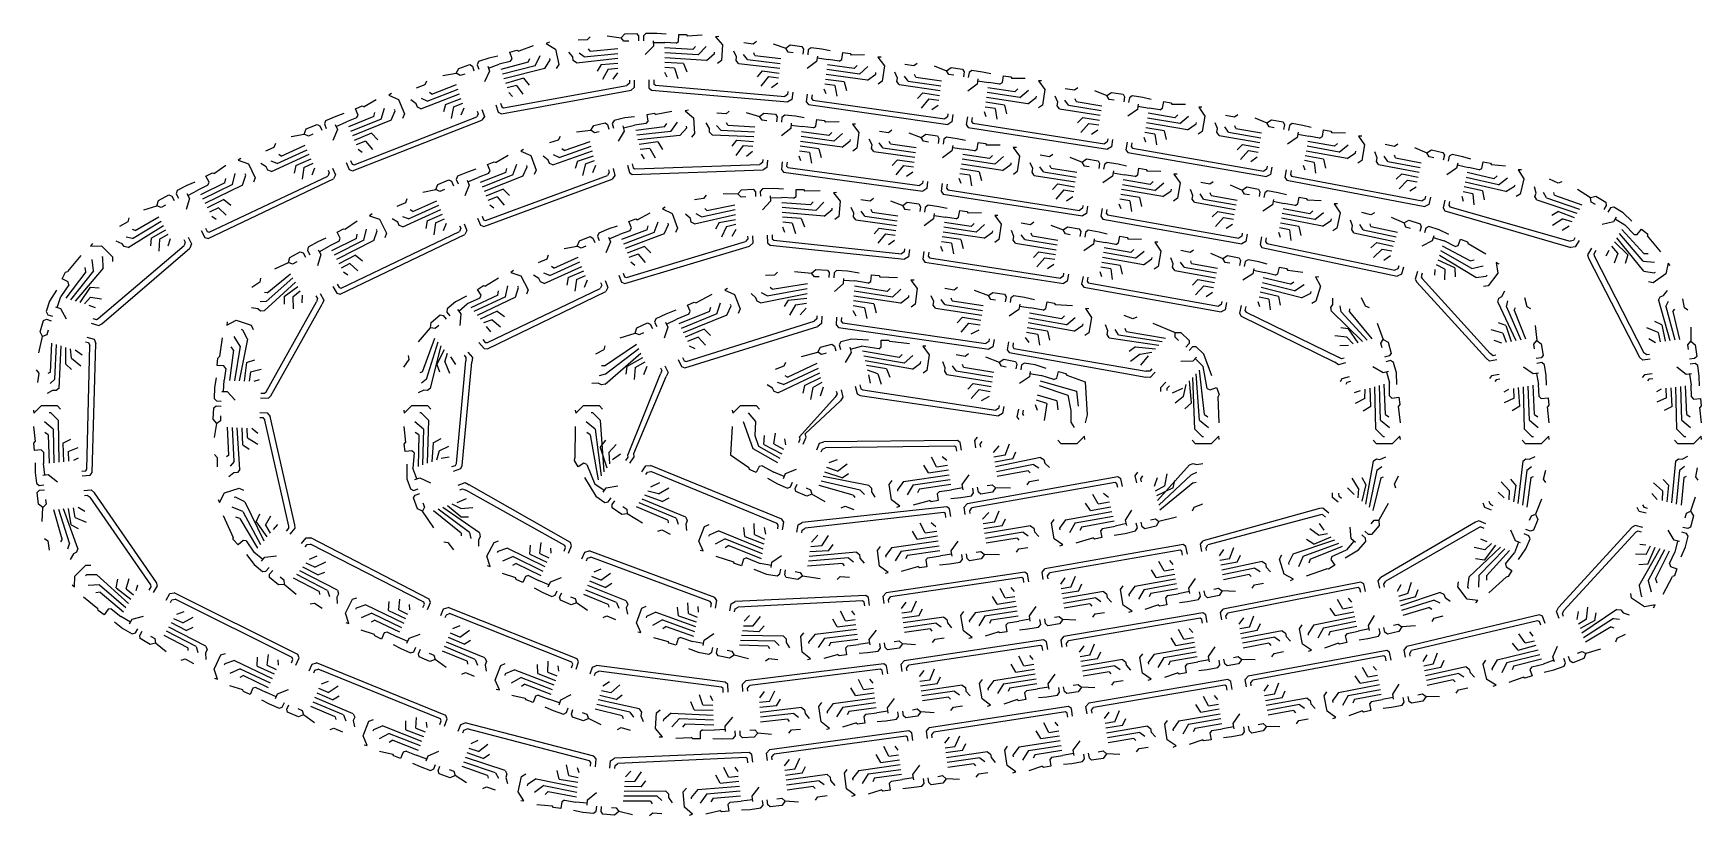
# Model space of a CAD drawing. Header units: millimetres. Extents: x -15 to 155, y 12 to 92.
import ezdxf

# ---------------------------------------------------------------- set-up
doc = ezdxf.new("R2010")
doc.units = ezdxf.units.MM
doc.header["$MEASUREMENT"] = 0
doc.layers.add('16 - lines', color=160, linetype='Continuous', true_color=0x0020ff)

msp = doc.modelspace()

# ---------------------------------------------------------------- linework, layer by layer
at = {"layer": '16 - lines'}
for p, q in [((44.69, 91.9), (45.08, 92.31)), ((45.08, 92.31), (46.28, 92.32)), ((46.28, 92.32), (46.49, 92.08)), ((47.23, 92.34), (46.99, 92.08)), ((48.35, 92.35), (47.23, 92.34)), ((49.29, 92.26), (48.35, 92.35)), ((50.58, 91.53), (50.59, 92.23)), ((50.59, 92.23), (51.34, 92.22)), ((51.34, 92.22), (51.49, 92.07)), ((52.98, 92.15), (51.49, 92.07)), ((33.33, 90.42), (34.05, 90.64)), ((34.05, 90.64), (34.24, 90.54)), ((35.7, 91.07), (34.24, 90.54)), ((37.36, 91.44), (37.05, 91.32)), ((37.05, 91.32), (37.98, 90.74)), ((37.98, 90.74), (38.33, 89.17)), ((39.76, 89.94), (39.34, 90.43)), ((41.24, 91.69), (40.29, 91.65)), ((41.52, 92.01), (41.24, 91.69)), ((41.55, 90.53), (41.37, 90.76)), ((41.55, 90.53), (44.35, 90.8)), ((43.27, 92.1), (44.69, 91.9)), ((44.99, 91.56), (44.69, 91.9)), ((45.49, 91.56), (44.99, 91.56)), ((45.49, 91.56), (44.99, 91.56)), ((46.49, 92.08), (46.49, 91.58)), ((46.99, 92.08), (46.99, 91.58)), ((48, 91.05), (47.16, 90.18)), ((47.99, 91.59), (48, 91.05)), ((48, 91.4), (49.16, 91.41)), ((52.02, 90.69), (49.15, 90.86)), ((50.33, 91.34), (49.16, 91.41)), ((50.33, 91.34), (50.58, 91.53)), ((52.02, 90.69), (52.3, 91.02)), ((52.58, 90.15), (53.4, 90.99)), ((54.68, 92.03), (54.35, 92)), ((54.35, 92), (55.06, 91.17)), ((55.06, 91.17), (54.95, 89.57)), ((56.5, 89.95), (56.21, 90.54)), ((58.19, 91.25), (57.25, 91.37)), ((58.53, 91.51), (58.19, 91.25)), ((60.26, 91.28), (61.54, 90.82)), ((61.54, 90.82), (61.99, 91.16)), ((61.79, 90.43), (61.54, 90.82)), ((62.29, 90.36), (61.79, 90.43)), ((62.29, 90.36), (61.79, 90.43)), ((61.99, 91.16), (63.18, 91)), ((63.18, 91), (63.35, 90.72)), ((63.35, 90.72), (63.28, 90.23)), ((63.84, 90.66), (63.78, 90.16)), ((64.12, 90.87), (63.84, 90.66)), ((65.23, 90.72), (64.12, 90.87)), ((66.08, 90.55), (65.23, 90.72)), ((27.84, 88.26), (28.09, 88.77)), ((28.09, 88.77), (29.22, 89.15)), ((29.22, 89.15), (29.49, 88.98)), ((29.49, 88.98), (29.65, 88.51)), ((30.12, 89.46), (29.96, 89.14)), ((29.96, 89.14), (30.13, 88.67)), ((31.17, 89.82), (30.12, 89.46)), ((31.07, 88.99), (31.25, 88.47)), ((31.14, 88.8), (32.24, 89.18)), ((32.09, 90.03), (31.17, 89.82)), ((33.36, 89.48), (32.24, 89.18)), ((35.2, 89.39), (32.4, 88.65)), ((35.9, 89.04), (32.56, 88.18)), ((36.89, 88.75), (32.72, 87.71)), ((33.54, 89.75), (33.33, 90.42)), ((33.36, 89.48), (33.54, 89.75)), ((35.2, 89.39), (35.37, 89.79)), ((35.9, 89.04), (36.43, 90.08)), ((36.89, 88.75), (37.45, 89.64)), ((37.45, 89.64), (37.42, 89.79)), ((38.33, 89.17), (38.06, 88.76)), ((39.81, 89.57), (39.76, 89.94)), ((40.12, 89.33), (39.81, 89.57)), ((40.12, 89.33), (44.37, 89.8)), ((40.92, 89.94), (40.42, 90.33)), ((40.92, 89.94), (44.36, 90.3)), ((42.66, 89.16), (42.25, 88.49)), ((42.66, 89.16), (44.37, 89.3)), ((43.39, 88.7), (44.38, 88.8)), ((52.58, 90.15), (49.16, 90.36)), ((53.44, 89.58), (49.17, 89.86)), ((51.08, 89.27), (49.17, 89.36)), ((50.17, 88.79), (49.18, 88.86)), ((50.17, 88.79), (50.5, 87.74)), ((51.08, 89.27), (51.42, 88.42)), ((53.44, 89.58), (54.25, 90.28)), ((54.25, 90.28), (54.26, 90.43)), ((54.95, 89.57), (54.57, 89.25)), ((56.46, 89.58), (56.5, 89.95)), ((56.71, 89.28), (56.46, 89.58)), ((56.71, 89.28), (60.92, 88.78)), ((57.63, 89.68), (57.23, 90.18)), ((57.63, 89.68), (60.98, 89.28)), ((58.38, 90.1), (58.26, 90.36)), ((58.38, 90.1), (61.05, 89.77)), ((64.69, 89.48), (63.74, 88.75)), ((64.77, 90.03), (64.69, 89.48)), ((64.74, 89.83), (65.9, 89.67)), ((68.55, 88.75), (65.81, 89.13)), ((66.99, 89.52), (65.9, 89.67)), ((66.99, 89.52), (67.27, 89.68)), ((67.27, 89.68), (67.36, 90.38)), ((67.36, 90.38), (68.11, 90.28)), ((68.11, 90.28), (68.24, 90.11)), ((69.6, 90.14), (68.24, 90.11)), ((68.55, 88.75), (68.84, 89.06)), ((69.07, 88.17), (69.94, 88.96)), ((70.95, 89.91), (71.62, 89.03)), ((71.28, 89.91), (70.95, 89.91)), ((71.62, 89.03), (71.4, 87.45)), ((74.64, 89.01), (73.7, 89.15)), ((74.98, 89.26), (74.64, 89.01)), ((76.71, 89.01), (77.98, 88.52)), ((77.98, 88.52), (78.44, 88.86)), ((78.44, 88.86), (79.62, 88.68)), ((24.63, 87.07), (23.74, 86.75)), ((24.81, 87.46), (24.63, 87.07)), ((25.33, 86.13), (27.86, 87.11)), ((26.45, 88.05), (27.84, 88.26)), ((28.23, 88.03), (27.84, 88.26)), ((28.71, 88.19), (28.23, 88.03)), ((28.71, 88.19), (28.23, 88.03)), ((31.25, 88.47), (30.72, 87.39)), ((34.73, 87.76), (32.89, 87.23)), ((34.73, 87.76), (35.31, 87.05)), ((43.39, 88.7), (42.79, 87.62)), ((43.89, 87.67), (44.38, 88.3)), ((45.55, 87.26), (45.3, 87.01)), ((45.54, 87.56), (45.55, 87.26)), ((46.04, 87.57), (46.05, 86.82)), ((47.54, 87.59), (47.55, 86.79)), ((48.04, 87.6), (48.05, 87.2)), ((48.05, 87.2), (48.2, 87.05)), ((48.2, 87.05), (61.43, 85.89)), ((49.4, 87.86), (49.18, 88.36)), ((59.14, 88.5), (58.61, 87.91)), ((59.77, 87.92), (58.99, 86.96)), ((59.14, 88.5), (60.85, 88.29)), ((59.77, 87.92), (60.78, 87.79)), ((60.09, 86.82), (60.72, 87.29)), ((66.55, 87.01), (65.54, 87.15)), ((67.51, 87.38), (65.61, 87.64)), ((69.9, 87.55), (65.67, 88.14)), ((69.07, 88.17), (65.74, 88.64)), ((67.51, 87.38), (67.74, 86.49)), ((69.9, 87.55), (70.74, 88.19)), ((70.74, 88.19), (70.76, 88.34)), ((71.4, 87.45), (71, 87.15)), ((72.95, 87.78), (72.68, 88.37)), ((72.9, 87.41), (72.95, 87.78)), ((73.13, 87.1), (72.9, 87.41)), ((73.13, 87.1), (77.33, 86.5)), ((74.07, 87.47), (73.69, 87.98)), ((74.07, 87.47), (77.4, 86.99)), ((74.83, 87.87), (74.72, 88.13)), ((74.83, 87.87), (77.47, 87.49)), ((78.23, 88.13), (77.98, 88.52)), ((78.72, 88.06), (78.23, 88.13)), ((78.72, 88.06), (78.23, 88.13)), ((79.62, 88.68), (79.78, 88.41)), ((79.78, 88.41), (79.71, 87.91)), ((81.11, 87.15), (80.15, 86.43)), ((80.28, 88.33), (80.21, 87.84)), ((80.56, 88.54), (80.28, 88.33)), ((81.66, 88.38), (80.56, 88.54)), ((81.19, 87.69), (81.11, 87.15)), ((81.16, 87.49), (82.32, 87.32)), ((82.51, 88.2), (81.66, 88.38)), ((83.41, 87.15), (82.32, 87.32)), ((83.41, 87.15), (83.69, 87.31)), ((83.69, 87.31), (83.79, 88.01)), ((83.79, 88.01), (84.54, 87.9)), ((84.54, 87.9), (84.66, 87.72)), ((86.03, 87.74), (84.66, 87.72)), ((87.38, 87.48), (88.03, 86.59)), ((87.71, 87.48), (87.38, 87.48)), ((19.63, 85.56), (18.43, 84.84)), ((21.21, 86.19), (20.93, 86.02)), ((20.93, 86.02), (21.93, 85.59)), ((21.93, 85.59), (22.53, 84.1)), ((23.73, 85.15), (23.2, 85.54)), ((24.22, 84.64), (28.18, 86.16)), ((24.85, 85.42), (24.27, 85.68)), ((24.85, 85.42), (28.02, 86.63)), ((25.33, 86.13), (25.1, 86.31)), ((26.74, 85.07), (28.34, 85.69)), ((32.46, 84.13), (45.71, 86.52)), ((32.68, 84.73), (45.3, 87.01)), ((34.01, 87.02), (33.05, 86.76)), ((33.58, 85.89), (33.21, 86.29)), ((34.01, 87.02), (34.66, 86.11)), ((46.05, 86.82), (45.71, 86.52)), ((47.55, 86.79), (47.81, 86.54)), ((47.81, 86.54), (61.76, 85.34)), ((61.72, 86.1), (61.43, 85.89)), ((61.76, 86.4), (61.72, 86.1)), ((62.15, 85.59), (61.76, 85.34)), ((62.25, 86.33), (62.15, 85.59)), ((63.74, 86.13), (63.63, 85.34)), ((63.63, 85.34), (63.85, 85.06)), ((64.23, 86.06), (64.18, 85.67)), ((64.18, 85.67), (64.31, 85.5)), ((64.31, 85.5), (77.81, 83.59)), ((65.68, 86.17), (65.47, 86.65)), ((66.55, 87.01), (66.75, 85.92)), ((75.55, 86.25), (75.01, 85.67)), ((76.17, 85.65), (75.38, 84.71)), ((75.55, 86.25), (77.25, 86)), ((76.17, 85.65), (77.18, 85.51)), ((86.29, 85.14), (82.07, 85.79)), ((85.48, 85.78), (82.15, 86.29)), ((84.96, 86.36), (82.22, 86.78)), ((84.96, 86.36), (85.26, 86.67)), ((85.48, 85.78), (86.35, 86.55)), ((86.29, 85.14), (87.14, 85.77)), ((87.14, 85.77), (87.17, 85.92)), ((88.03, 86.59), (87.79, 85.01)), ((89.35, 85.32), (89.09, 85.92)), ((89.29, 84.95), (89.35, 85.32)), ((90.46, 84.99), (90.09, 85.51)), ((91.06, 86.52), (90.12, 86.68)), ((91.4, 86.77), (91.06, 86.52)), ((91.23, 85.38), (91.12, 85.65)), ((91.23, 85.38), (93.86, 84.95)), ((93.13, 86.49), (94.39, 85.98)), ((94.39, 85.98), (94.85, 86.31)), ((94.63, 85.59), (94.39, 85.98)), ((95.12, 85.51), (94.63, 85.59)), ((95.12, 85.51), (94.63, 85.59)), ((94.85, 86.31), (96.03, 86.12)), ((96.03, 86.12), (96.19, 85.84)), ((96.19, 85.84), (96.11, 85.34)), ((96.68, 85.76), (96.6, 85.26)), ((96.97, 85.96), (96.68, 85.76)), ((98.07, 85.78), (96.97, 85.96)), ((98.91, 85.59), (98.07, 85.78)), ((100.08, 84.68), (100.19, 85.37)), ((100.19, 85.37), (100.93, 85.25)), ((15.51, 83.85), (14.48, 83.41)), ((16.34, 84.14), (15.51, 83.85)), ((17.65, 83.71), (16.62, 83.29)), ((19.41, 83.83), (16.82, 82.78)), ((17.39, 78.89), (29.93, 83.8)), ((17.54, 84.64), (18.23, 84.93)), ((17.81, 83.99), (17.54, 84.64)), ((17.65, 83.71), (17.81, 83.99)), ((18.23, 84.93), (18.43, 84.84)), ((19.41, 83.83), (19.51, 84.24)), ((20.15, 83.58), (20.51, 84.7)), ((21.17, 83.45), (21.59, 84.43)), ((21.59, 84.43), (21.53, 84.56)), ((22.53, 84.1), (22.33, 83.64)), ((23.86, 84.8), (23.73, 85.15)), ((24.22, 84.64), (23.86, 84.8)), ((26.74, 85.07), (26.54, 84.31)), ((27.57, 84.84), (27.32, 83.63)), ((27.57, 84.84), (28.5, 85.21)), ((28.35, 84.01), (28.66, 84.74)), ((30.09, 84.12), (29.93, 83.8)), ((29.99, 84.4), (30.09, 84.12)), ((30.47, 84.56), (30.71, 83.85)), ((30.71, 83.85), (30.47, 83.45)), ((31.89, 85.04), (32.14, 84.29)), ((32.14, 84.29), (32.46, 84.13)), ((32.36, 85.21), (32.49, 84.83)), ((32.49, 84.83), (32.68, 84.73)), ((45.07, 83.69), (43.99, 83.43)), ((46.08, 83.8), (45.07, 83.69)), ((47.36, 84.04), (48.09, 84.18)), ((47.48, 83.35), (47.36, 84.04)), ((48.09, 84.18), (48.27, 84.06)), ((49.89, 84.36), (48.27, 84.06)), ((51.58, 84.48), (51.26, 84.41)), ((51.26, 84.41), (52.09, 83.69)), ((52.09, 83.69), (52.21, 82.1)), ((55.44, 84.11), (54.49, 84.19)), ((55.76, 84.39), (55.44, 84.11)), ((57.5, 84.24), (58.85, 83.85)), ((58.85, 83.85), (59.29, 84.2)), ((59.11, 83.47), (58.85, 83.85)), ((59.29, 84.2), (60.48, 84.07)), ((60.48, 84.07), (60.66, 83.8)), ((60.66, 83.8), (60.6, 83.31)), ((61.15, 83.75), (61.1, 83.25)), ((61.43, 83.97), (61.15, 83.75)), ((62.54, 83.86), (61.43, 83.97)), ((63.43, 83.69), (62.54, 83.86)), ((63.85, 85.06), (78.13, 83.04)), ((76.46, 84.55), (77.11, 85.01)), ((78.09, 83.8), (77.81, 83.59)), ((78.13, 84.1), (78.09, 83.8)), ((78.63, 84.03), (78.52, 83.29)), ((80.11, 83.81), (79.99, 83.02)), ((80.61, 83.73), (80.55, 83.34)), ((82.05, 83.82), (81.85, 84.31)), ((82.94, 84.65), (81.93, 84.8)), ((83.9, 85.01), (82, 85.3)), ((82.94, 84.65), (83.13, 83.56)), ((83.9, 85.01), (84.12, 84.12)), ((87.79, 85.01), (87.39, 84.72)), ((89.52, 84.64), (89.29, 84.95)), ((89.52, 84.64), (93.7, 83.97)), ((90.46, 84.99), (93.78, 84.46)), ((91.92, 83.75), (91.37, 83.18)), ((91.92, 83.75), (93.62, 83.47)), ((97.5, 84.56), (96.52, 83.86)), ((97.59, 85.1), (97.5, 84.56)), ((97.56, 84.9), (98.7, 84.71)), ((101.84, 83.11), (98.52, 83.68)), ((101.33, 83.71), (98.6, 84.17)), ((99.8, 84.53), (98.7, 84.71)), ((99.8, 84.53), (100.08, 84.68)), ((100.93, 85.25), (101.06, 85.08)), ((102.43, 85.07), (101.06, 85.08)), ((101.33, 83.71), (101.64, 84.01)), ((101.84, 83.11), (102.73, 83.87)), ((103.77, 84.78), (104.41, 83.89)), ((104.1, 84.78), (103.77, 84.78)), ((104.41, 83.89), (104.14, 82.31)), ((107.43, 83.77), (106.5, 83.94)), ((107.78, 84.01), (107.43, 83.77)), ((109.5, 83.7), (110.75, 83.18)), ((10.95, 81.78), (12.29, 82.05)), ((12.29, 82.05), (12.5, 82.57)), ((12.71, 81.84), (12.29, 82.05)), ((12.5, 82.57), (13.61, 83.04)), ((13.17, 82.04), (12.71, 81.84)), ((13.17, 82.04), (12.71, 81.84)), ((13.61, 83.04), (13.89, 82.89)), ((13.89, 82.89), (14.09, 82.43)), ((14.48, 83.41), (14.35, 83.09)), ((14.35, 83.09), (14.55, 82.63)), ((15.68, 82.51), (15.23, 81.4)), ((15.47, 83.02), (15.68, 82.51)), ((15.54, 82.83), (16.62, 83.29)), ((20.15, 83.58), (17.01, 82.32)), ((21.17, 83.45), (17.21, 81.86)), ((17.22, 78.27), (30.47, 83.45)), ((19.18, 82.12), (17.41, 81.4)), ((19.18, 82.12), (19.83, 81.47)), ((40.15, 82.28), (41.6, 82.44)), ((41.6, 82.44), (41.9, 82.93)), ((41.98, 82.17), (41.6, 82.44)), ((41.9, 82.93), (43.06, 83.21)), ((42.46, 82.29), (41.98, 82.17)), ((42.46, 82.29), (41.98, 82.17)), ((43.06, 83.21), (43.32, 83.01)), ((43.32, 83.01), (43.44, 82.53)), ((43.99, 83.43), (43.8, 83.13)), ((43.8, 83.13), (43.92, 82.64)), ((45.02, 82.35), (44.4, 81.32)), ((44.89, 82.88), (45.02, 82.35)), ((44.94, 82.69), (46.07, 82.96)), ((47.27, 83.11), (46.07, 82.96)), ((49.15, 82.77), (46.19, 82.42)), ((49.79, 82.32), (46.31, 81.94)), ((47.27, 83.11), (47.48, 83.35)), ((49.15, 82.77), (49.37, 83.14)), ((49.79, 82.32), (50.47, 83.27)), ((50.72, 81.89), (51.41, 82.69)), ((51.41, 82.69), (51.4, 82.84)), ((52.21, 82.1), (51.89, 81.72)), ((53.75, 82.63), (53.41, 83.18)), ((53.75, 82.25), (53.75, 82.63)), ((54.02, 81.97), (53.75, 82.25)), ((54.02, 81.97), (58.28, 81.79)), ((54.9, 82.45), (54.46, 82.91)), ((54.9, 82.45), (58.33, 82.29)), ((55.61, 82.94), (55.46, 83.19)), ((55.61, 82.94), (58.39, 82.79)), ((59.61, 83.41), (59.11, 83.47)), ((59.61, 83.41), (59.11, 83.47)), ((62.04, 82.6), (61.1, 81.85)), ((62.1, 83.15), (62.04, 82.6)), ((62.07, 82.95), (63.23, 82.83)), ((65.94, 81.9), (63.16, 82.28)), ((64.36, 82.67), (63.23, 82.83)), ((64.36, 82.67), (64.63, 82.84)), ((64.63, 82.84), (64.72, 83.53)), ((64.72, 83.53), (65.46, 83.44)), ((65.46, 83.44), (65.59, 83.27)), ((66.99, 83.3), (65.59, 83.27)), ((65.94, 81.9), (66.24, 82.21)), ((66.47, 81.32), (67.34, 82.11)), ((68.68, 83.07), (68.35, 83.06)), ((68.35, 83.06), (69.01, 82.19)), ((69.01, 82.19), (68.8, 80.6)), ((72.05, 82.17), (71.11, 82.31)), ((72.39, 82.43), (72.05, 82.17)), ((74.12, 82.18), (75.4, 81.69)), ((75.4, 81.69), (75.85, 82.03)), ((75.85, 82.03), (77.04, 81.86)), ((78.52, 83.29), (78.13, 83.04)), ((79.99, 83.02), (80.21, 82.73)), ((80.21, 82.73), (94.45, 80.5)), ((80.55, 83.34), (80.67, 83.17)), ((80.67, 83.17), (94.13, 81.06)), ((92.53, 83.14), (91.72, 82.21)), ((92.53, 83.14), (93.54, 82.98)), ((92.81, 82.03), (93.46, 82.49)), ((99.28, 82.03), (98.27, 82.2)), ((100.25, 82.37), (98.36, 82.69)), ((102.64, 82.47), (98.44, 83.18)), ((99.28, 82.03), (99.45, 80.93)), ((100.25, 82.37), (100.45, 81.48)), ((102.64, 82.47), (103.51, 83.08)), ((103.51, 83.08), (103.53, 83.23)), ((104.14, 82.31), (103.73, 82.03)), ((105.7, 82.6), (105.45, 83.2)), ((105.64, 82.23), (105.7, 82.6)), ((105.86, 81.91), (105.64, 82.23)), ((105.86, 81.91), (110.03, 81.17)), ((106.81, 82.25), (106.44, 82.77)), ((106.81, 82.25), (110.12, 81.66)), ((107.58, 82.62), (107.48, 82.89)), ((107.58, 82.62), (110.21, 82.16)), ((110.75, 83.18), (111.22, 83.5)), ((110.99, 82.78), (110.75, 83.18)), ((111.48, 82.69), (110.99, 82.78)), ((111.48, 82.69), (110.99, 82.78)), ((111.22, 83.5), (112.4, 83.28)), ((112.4, 83.28), (112.55, 83)), ((112.55, 83), (112.46, 82.51)), ((113.04, 82.91), (112.95, 82.42)), ((113.33, 83.11), (113.04, 82.91)), ((114.43, 82.91), (113.33, 83.11)), ((113.94, 82.24), (113.84, 81.7)), ((113.9, 82.04), (115.05, 81.84)), ((115.27, 82.71), (114.43, 82.91)), ((116.42, 81.78), (116.55, 82.47)), ((116.55, 82.47), (117.28, 82.34)), ((117.28, 82.34), (117.4, 82.16)), ((118.77, 82.13), (117.4, 82.16)), ((9.19, 80.68), (8.32, 80.3)), ((9.34, 81.08), (9.19, 80.68)), ((9.51, 79.04), (12.6, 80.44)), ((9.94, 79.79), (12.4, 80.9)), ((18.54, 81.32), (17.6, 80.94)), ((18.21, 80.15), (17.8, 80.48)), ((18.54, 81.32), (19.27, 80.48)), ((34.73, 80.45), (34.45, 80.29)), ((34.45, 80.29), (35.45, 79.85)), ((38.27, 81.41), (37.36, 81.14)), ((37.73, 78.88), (41.76, 80.32)), ((38.47, 81.78), (38.27, 81.41)), ((38.38, 79.64), (41.64, 80.81)), ((38.86, 80.35), (38.64, 80.54)), ((38.86, 80.35), (41.52, 81.29)), ((50.72, 81.89), (46.42, 81.45)), ((48.44, 81.24), (46.54, 80.96)), ((47.64, 80.58), (46.66, 80.48)), ((47.64, 80.58), (48.18, 79.62)), ((48.44, 81.24), (48.93, 80.47)), ((56.51, 81.41), (56.01, 80.8)), ((57.17, 80.86), (56.43, 79.86)), ((56.51, 81.41), (58.23, 81.3)), ((57.17, 80.86), (58.18, 80.8)), ((57.53, 79.77), (58.12, 80.3)), ((63.95, 80.15), (62.95, 80.29)), ((64.91, 80.54), (63, 80.79)), ((67.3, 80.71), (63.05, 81.29)), ((66.47, 81.32), (63.11, 81.78)), ((64.91, 80.54), (65.15, 79.65)), ((67.3, 80.71), (68.14, 81.35)), ((68.14, 81.35), (68.16, 81.5)), ((68.8, 80.6), (68.4, 80.3)), ((70.36, 80.94), (70.08, 81.53)), ((70.3, 80.57), (70.36, 80.94)), ((70.54, 80.26), (70.3, 80.57)), ((70.54, 80.26), (74.75, 79.67)), ((71.47, 80.63), (71.09, 81.14)), ((71.47, 80.63), (74.82, 80.16)), ((72.24, 81.03), (72.12, 81.3)), ((72.24, 81.03), (74.89, 80.66)), ((75.64, 81.31), (75.4, 81.69)), ((76.14, 81.23), (75.64, 81.31)), ((76.14, 81.23), (75.64, 81.31)), ((77.04, 81.86), (77.2, 81.58)), ((77.2, 81.58), (77.13, 81.09)), ((78.53, 80.33), (77.57, 79.61)), ((77.69, 81.51), (77.62, 81.02)), ((77.98, 81.72), (77.69, 81.51)), ((79.08, 81.56), (77.98, 81.72)), ((78.61, 80.87), (78.53, 80.33)), ((78.58, 80.67), (79.74, 80.51)), ((79.93, 81.38), (79.08, 81.56)), ((80.84, 80.34), (79.74, 80.51)), ((80.84, 80.34), (81.11, 80.5)), ((81.11, 80.5), (81.22, 81.19)), ((81.22, 81.19), (81.96, 81.08)), ((81.96, 81.08), (82.08, 80.91)), ((83.46, 80.92), (82.08, 80.91)), ((84.81, 80.67), (85.46, 79.78)), ((85.14, 80.67), (84.81, 80.67)), ((94.42, 81.26), (94.13, 81.06)), ((94.47, 81.56), (94.42, 81.26)), ((94.84, 80.74), (94.45, 80.5)), ((94.96, 81.48), (94.84, 80.74)), ((96.44, 81.23), (96.31, 80.44)), ((96.31, 80.44), (96.52, 80.16)), ((96.94, 81.15), (96.87, 80.76)), ((96.87, 80.76), (96.99, 80.59)), ((96.99, 80.59), (110.42, 78.26)), ((98.38, 81.21), (98.19, 81.7)), ((108.25, 80.98), (107.69, 80.42)), ((108.85, 80.37), (108.03, 79.45)), ((108.25, 80.98), (109.94, 80.68)), ((108.85, 80.37), (109.85, 80.19)), ((113.84, 81.7), (112.85, 81.02)), ((118.95, 79.53), (114.76, 80.31)), ((118.15, 80.19), (114.85, 80.81)), ((117.66, 80.79), (114.93, 81.3)), ((116.14, 81.63), (115.05, 81.84)), ((116.14, 81.63), (116.42, 81.78)), ((117.66, 80.79), (117.97, 81.09)), ((118.15, 80.19), (119.06, 80.94)), ((119.82, 80.13), (119.85, 80.28)), ((120.12, 81.83), (120.73, 80.93)), ((120.44, 81.82), (120.12, 81.83)), ((120.73, 80.93), (120.44, 79.35)), ((122.01, 79.61), (121.77, 80.22)), ((123.78, 80.78), (122.85, 80.98)), ((124.14, 81.02), (123.78, 80.78)), ((125.85, 80.66), (127.11, 80.11)), ((127.11, 80.11), (127.58, 80.42)), ((127.58, 80.42), (128.75, 80.16)), ((4.28, 78.82), (3.11, 78.01)), ((5.81, 79.56), (5.54, 79.37)), ((5.54, 79.37), (6.58, 79.01)), ((6.58, 79.01), (7.28, 77.57)), ((8.41, 78.7), (7.86, 79.05)), ((8.56, 78.36), (8.41, 78.7)), ((9.51, 79.04), (8.92, 79.26)), ((8.93, 78.23), (12.79, 79.98)), ((9.94, 79.79), (9.7, 79.96)), ((11.42, 78.82), (11.27, 78.04)), ((11.42, 78.82), (12.99, 79.52)), ((12.26, 78.64), (12.09, 77.42)), ((12.26, 78.64), (13.19, 79.06)), ((13.09, 77.86), (13.38, 78.6)), ((15.19, 78.55), (15.49, 77.86)), ((16.57, 79.14), (16.89, 78.41)), ((17.03, 79.34), (17.19, 78.97)), ((17.19, 78.97), (17.39, 78.89)), ((31.03, 78.94), (31.73, 79.22)), ((31.3, 78.29), (31.03, 78.94)), ((31.73, 79.22), (31.92, 79.14)), ((33.15, 79.84), (31.92, 79.14)), ((32.9, 78.11), (33.01, 78.53)), ((33.64, 77.86), (34.02, 78.97)), ((34.66, 77.72), (35.09, 78.69)), ((35.09, 78.69), (35.04, 78.83)), ((35.45, 79.85), (36.02, 78.35)), ((37.25, 79.39), (36.73, 79.79)), ((37.38, 79.04), (37.25, 79.39)), ((37.73, 78.88), (37.38, 79.04)), ((38.38, 79.64), (37.8, 79.91)), ((40.25, 79.28), (40, 78.53)), ((40.25, 79.28), (41.88, 79.83)), ((41.06, 79), (40.74, 77.81)), ((41.06, 79), (41.99, 79.35)), ((41.79, 78.12), (42.11, 78.86)), ((43.89, 78.52), (44.07, 77.79)), ((45.35, 78.87), (45.54, 78.1)), ((45.84, 78.99), (45.93, 78.6)), ((45.93, 78.6), (46.11, 78.49)), ((46.11, 78.49), (58.88, 78.92)), ((47.08, 79.51), (46.78, 79.99)), ((59.16, 79.14), (58.88, 78.92)), ((59.19, 79.44), (59.16, 79.14)), ((59.61, 78.64), (59.23, 78.38)), ((59.68, 79.38), (59.61, 78.64)), ((61.18, 79.22), (61.09, 78.43)), ((61.67, 79.17), (61.63, 78.77)), ((61.63, 78.77), (61.76, 78.61)), ((61.76, 78.61), (75.23, 76.77)), ((63.09, 79.3), (62.9, 79.8)), ((63.95, 80.15), (64.17, 79.06)), ((72.97, 79.41), (72.43, 78.84)), ((73.59, 78.82), (72.8, 77.87)), ((72.97, 79.41), (74.67, 79.17)), ((73.59, 78.82), (74.6, 78.68)), ((83.72, 78.33), (79.5, 78.97)), ((82.91, 78.96), (79.57, 79.47)), ((82.39, 79.55), (79.64, 79.96)), ((82.39, 79.55), (82.69, 79.85)), ((82.91, 78.96), (83.79, 79.74)), ((83.72, 78.33), (84.58, 78.96)), ((84.58, 78.96), (84.6, 79.11)), ((85.46, 79.78), (85.22, 78.2)), ((86.79, 78.51), (86.53, 79.11)), ((86.73, 78.14), (86.79, 78.51)), ((87.9, 78.18), (87.53, 78.7)), ((88.51, 79.71), (87.57, 79.87)), ((88.85, 79.96), (88.51, 79.71)), ((88.67, 78.57), (88.56, 78.84)), ((88.67, 78.57), (91.32, 78.14)), ((90.58, 79.68), (91.84, 79.17)), ((91.84, 79.17), (92.3, 79.5)), ((92.08, 78.77), (91.84, 79.17)), ((92.58, 78.69), (92.08, 78.77)), ((92.58, 78.69), (92.08, 78.77)), ((92.3, 79.5), (93.49, 79.3)), ((93.49, 79.3), (93.64, 79.02)), ((93.64, 79.02), (93.56, 78.53)), ((94.14, 78.94), (94.05, 78.44)), ((94.42, 79.14), (94.14, 78.94)), ((95.52, 78.96), (94.42, 79.14)), ((96.37, 78.76), (95.52, 78.96)), ((96.52, 80.16), (110.72, 77.69)), ((97.54, 77.86), (97.65, 78.55)), ((97.65, 78.55), (98.39, 78.42)), ((109.11, 79.25), (109.76, 79.7)), ((110.76, 78.75), (110.71, 78.46)), ((111.25, 78.66), (111.12, 77.92)), ((114.67, 78.34), (114.49, 78.84)), ((115.58, 79.14), (114.58, 79.33)), ((116.55, 79.47), (114.67, 79.82)), ((115.58, 79.14), (115.73, 78.05)), ((116.55, 79.47), (116.75, 78.57)), ((118.95, 79.53), (119.82, 80.13)), ((120.44, 79.35), (120.03, 79.07)), ((121.94, 79.25), (122.01, 79.61)), ((122.16, 78.92), (121.94, 79.25)), ((122.16, 78.92), (126.32, 78.13)), ((123.11, 79.25), (122.75, 79.78)), ((123.11, 79.25), (126.43, 78.62)), ((123.89, 79.61), (123.79, 79.89)), ((123.89, 79.61), (126.53, 79.11)), ((127.33, 79.7), (127.11, 80.11)), ((127.81, 79.6), (127.33, 79.7)), ((127.81, 79.6), (127.33, 79.7)), ((128.75, 80.16), (128.9, 79.88)), ((128.9, 79.88), (128.79, 79.39)), ((130.14, 78.54), (129.14, 77.88)), ((129.39, 79.77), (129.28, 79.28)), ((129.68, 79.96), (129.39, 79.77)), ((130.77, 79.73), (129.68, 79.96)), ((130.26, 79.07), (130.14, 78.54)), ((130.22, 78.88), (131.36, 78.63)), ((131.61, 79.49), (130.77, 79.73)), ((132.44, 78.39), (131.36, 78.63)), ((132.44, 78.39), (132.73, 78.53)), ((132.73, 78.53), (132.88, 79.22)), ((132.88, 79.22), (133.61, 79.06)), ((133.61, 79.06), (133.73, 78.88)), ((135.14, 78.77), (133.73, 78.88)), ((0.27, 76.78), (-0.71, 76.26)), ((1.09, 77.14), (0.27, 76.78)), ((2.43, 76.82), (1.42, 76.32)), ((4.18, 77.07), (1.67, 75.82)), ((4.94, 76.88), (1.9, 75.38)), ((5.97, 76.83), (2.14, 74.94)), ((2.24, 77.73), (2.91, 78.08)), ((2.56, 77.11), (2.24, 77.73)), ((2.43, 76.82), (2.56, 77.11)), ((2.45, 71.37), (15.28, 77.45)), ((2.57, 72), (14.72, 77.75)), ((2.91, 78.08), (3.11, 78.01)), ((4.18, 77.07), (4.26, 77.5)), ((4.94, 76.88), (5.22, 78.02)), ((5.97, 76.83), (6.32, 77.83)), ((6.32, 77.83), (6.25, 77.97)), ((7.28, 77.57), (7.11, 77.11)), ((8.93, 78.23), (8.56, 78.36)), ((14.85, 78.08), (14.72, 77.75)), ((14.73, 78.36), (14.85, 78.08)), ((15.49, 77.86), (15.28, 77.45)), ((16.89, 78.41), (17.22, 78.27)), ((25.76, 76.38), (25.97, 76.9)), ((25.97, 76.9), (27.08, 77.36)), ((27.08, 77.36), (27.36, 77.21)), ((27.36, 77.21), (27.55, 76.75)), ((27.96, 77.73), (27.82, 77.4)), ((27.82, 77.4), (28.02, 76.94)), ((28.98, 78.16), (27.96, 77.73)), ((29.15, 76.82), (28.7, 75.71)), ((28.94, 77.33), (29.15, 76.82)), ((29.83, 78.45), (28.98, 78.16)), ((29.02, 77.15), (30.09, 77.6)), ((31.14, 78.01), (30.09, 77.6)), ((32.9, 78.11), (30.29, 77.08)), ((33.64, 77.86), (30.48, 76.62)), ((30.66, 72.58), (43.8, 77.42)), ((34.66, 77.72), (30.68, 76.16)), ((30.84, 73.19), (43.29, 77.81)), ((31.14, 78.01), (31.3, 78.29)), ((36.02, 78.35), (35.82, 77.9)), ((43.48, 78.11), (43.29, 77.81)), ((43.41, 78.4), (43.48, 78.11)), ((44.07, 77.79), (43.8, 77.42)), ((45.54, 78.1), (45.84, 77.91)), ((45.84, 77.91), (59.23, 78.38)), ((61.09, 78.43), (61.31, 78.15)), ((61.31, 78.15), (75.56, 76.21)), ((73.89, 77.72), (74.53, 78.18)), ((75.52, 76.98), (75.23, 76.77)), ((75.56, 77.27), (75.52, 76.98)), ((76.05, 77.2), (75.95, 76.46)), ((77.54, 76.99), (77.42, 76.19)), ((78.03, 76.91), (77.98, 76.52)), ((79.48, 77), (79.28, 77.49)), ((80.36, 77.83), (79.35, 77.98)), ((81.33, 78.19), (79.42, 78.48)), ((80.36, 77.83), (80.55, 76.74)), ((81.33, 78.19), (81.55, 77.3)), ((85.22, 78.2), (84.82, 77.91)), ((86.96, 77.82), (86.73, 78.14)), ((86.96, 77.82), (91.15, 77.15)), ((87.9, 78.18), (91.24, 77.65)), ((89.37, 76.94), (88.82, 76.37)), ((89.37, 76.94), (91.07, 76.66)), ((94.95, 77.74), (93.97, 77.04)), ((95.04, 78.28), (94.95, 77.74)), ((95.01, 78.08), (96.16, 77.89)), ((99.3, 76.28), (95.97, 76.86)), ((98.79, 76.88), (96.05, 77.35)), ((97.26, 77.7), (96.16, 77.89)), ((97.26, 77.7), (97.54, 77.86)), ((98.39, 78.42), (98.51, 78.25)), ((99.89, 78.23), (98.51, 78.25)), ((98.79, 76.88), (99.1, 77.18)), ((99.3, 76.28), (100.19, 77.04)), ((101.24, 77.95), (101.87, 77.05)), ((101.57, 77.94), (101.24, 77.95)), ((101.87, 77.05), (101.59, 75.48)), ((104.91, 76.92), (103.98, 77.09)), ((105.26, 77.16), (104.91, 76.92)), ((106.98, 76.84), (108.23, 76.31)), ((110.71, 78.46), (110.42, 78.26)), ((111.12, 77.92), (110.72, 77.69)), ((112.73, 78.39), (112.59, 77.61)), ((112.59, 77.61), (112.79, 77.32)), ((112.79, 77.32), (126.9, 74.63)), ((113.22, 78.31), (113.15, 77.91)), ((113.15, 77.91), (113.27, 77.74)), ((113.27, 77.74), (126.62, 75.2)), ((124.53, 77.98), (123.96, 77.43)), ((125.12, 77.34), (124.27, 76.45)), ((124.53, 77.98), (126.22, 77.64)), ((125.12, 77.34), (126.11, 77.15)), ((135.18, 76.16), (131.02, 77.12)), ((134.42, 76.86), (131.12, 77.61)), ((133.95, 77.48), (131.23, 78.1)), ((133.95, 77.48), (134.28, 77.77)), ((134.42, 76.86), (135.36, 77.56)), ((136.08, 76.71), (136.12, 76.86)), ((136.46, 78.39), (137.03, 77.46)), ((136.79, 78.37), (136.46, 78.39)), ((137.03, 77.46), (136.66, 75.9)), ((140.52, 77.01), (139.66, 77.42)), ((140.92, 77.16), (140.52, 77.01)), ((-2.78, 74.7), (-2.61, 75.25)), ((-2.61, 75.25), (-1.55, 75.81)), ((-1.55, 75.81), (-1.26, 75.68)), ((-1.26, 75.68), (-1.02, 75.24)), ((-0.71, 76.26), (-0.82, 75.92)), ((-0.82, 75.92), (-0.58, 75.48)), ((0.56, 75.46), (0.21, 74.31)), ((0.3, 75.95), (0.56, 75.46)), ((0.39, 75.77), (1.42, 76.32)), ((4.08, 75.36), (2.37, 74.5)), ((4.08, 75.36), (4.79, 74.77)), ((22.8, 75.41), (22.64, 75.02)), ((23.38, 74.12), (25.86, 75.23)), ((24.41, 76.11), (25.76, 76.38)), ((26.17, 76.17), (25.76, 76.38)), ((26.63, 76.36), (26.17, 76.17)), ((26.63, 76.36), (26.17, 76.17)), ((32.65, 76.41), (30.87, 75.7)), ((32.01, 75.61), (31.06, 75.24)), ((32.01, 75.61), (32.73, 74.77)), ((32.65, 76.41), (33.3, 75.76)), ((53.14, 75.44), (52.19, 75.33)), ((53.4, 75.78), (53.14, 75.44)), ((55.14, 75.98), (56.64, 75.92)), ((56.64, 75.92), (57.02, 76.34)), ((56.96, 75.58), (56.64, 75.92)), ((57.46, 75.61), (56.96, 75.58)), ((57.46, 75.61), (56.96, 75.58)), ((57.02, 76.34), (58.22, 76.39)), ((58.22, 76.39), (58.43, 76.15)), ((58.43, 76.15), (58.45, 75.65)), ((59.17, 76.44), (58.93, 76.18)), ((58.93, 76.18), (58.95, 75.68)), ((60.28, 76.49), (59.17, 76.44)), ((59.98, 75.17), (59.17, 74.28)), ((59.95, 75.72), (59.98, 75.17)), ((59.96, 75.52), (61.13, 75.57)), ((61.3, 76.39), (60.28, 76.49)), ((62.34, 75.47), (61.13, 75.57)), ((62.34, 75.47), (62.59, 75.67)), ((62.59, 75.67), (62.6, 76.37)), ((62.6, 76.37), (63.35, 76.36)), ((63.35, 76.36), (63.5, 76.21)), ((65.05, 76.23), (63.5, 76.21)), ((64.06, 74.79), (64.34, 75.12)), ((66.74, 76.06), (66.42, 76.04)), ((66.42, 76.04), (67.11, 75.19)), ((67.11, 75.19), (66.95, 73.6)), ((70.17, 75.18), (69.23, 75.31)), ((70.51, 75.44), (70.17, 75.18)), ((72.25, 75.2), (73.51, 74.72)), ((75.95, 76.46), (75.56, 76.21)), ((77.42, 76.19), (77.63, 75.91)), ((77.63, 75.91), (91.89, 73.68)), ((77.98, 76.52), (78.1, 76.35)), ((78.1, 76.35), (91.58, 74.24)), ((89.98, 76.33), (89.17, 75.4)), ((89.98, 76.33), (90.99, 76.17)), ((90.25, 75.22), (90.91, 75.67)), ((96.73, 75.2), (95.72, 75.38)), ((97.7, 75.55), (95.81, 75.87)), ((100.1, 75.64), (95.89, 76.36)), ((96.73, 75.2), (96.9, 74.11)), ((97.7, 75.55), (97.91, 74.65)), ((100.1, 75.64), (100.97, 76.25)), ((100.97, 76.25), (100.99, 76.39)), ((101.59, 75.48), (101.19, 75.19)), ((103.17, 75.75), (102.92, 76.36)), ((103.1, 75.39), (103.17, 75.75)), ((103.33, 75.06), (103.1, 75.39)), ((104.27, 75.4), (103.91, 75.93)), ((104.27, 75.4), (107.6, 74.8)), ((105.05, 75.77), (104.95, 76.04)), ((105.05, 75.77), (107.69, 75.29)), ((108.23, 76.31), (108.7, 76.63)), ((108.47, 75.91), (108.23, 76.31)), ((108.96, 75.82), (108.47, 75.91)), ((108.96, 75.82), (108.47, 75.91)), ((108.7, 76.63), (109.88, 76.41)), ((109.88, 76.41), (110.03, 76.13)), ((110.03, 76.13), (109.94, 75.64)), ((110.52, 76.04), (110.43, 75.55)), ((110.81, 76.24), (110.52, 76.04)), ((111.91, 76.03), (110.81, 76.24)), ((111.41, 75.36), (111.31, 74.82)), ((111.38, 75.17), (112.52, 74.95)), ((112.75, 75.82), (111.91, 76.03)), ((113.9, 74.89), (114.03, 75.58)), ((114.03, 75.58), (114.77, 75.44)), ((114.77, 75.44), (114.89, 75.27)), ((116.28, 75.23), (114.89, 75.27)), ((125.35, 76.23), (126.01, 76.66)), ((126.91, 75.39), (126.62, 75.2)), ((126.98, 75.69), (126.91, 75.39)), ((127.47, 75.58), (127.31, 74.85)), ((128.93, 75.27), (128.77, 74.49)), ((129.42, 75.16), (129.34, 74.77)), ((130.86, 75.15), (130.7, 75.66)), ((131.8, 75.92), (130.81, 76.14)), ((132.79, 76.22), (130.91, 76.63)), ((131.8, 75.92), (131.92, 74.82)), ((132.79, 76.22), (132.95, 75.31)), ((135.18, 76.16), (136.08, 76.71)), ((136.66, 75.9), (136.23, 75.65)), ((138.28, 76), (138.11, 76.63)), ((138.16, 75.65), (138.28, 76)), ((138.35, 75.3), (138.16, 75.65)), ((138.35, 75.3), (142.44, 73.94)), ((139.33, 75.52), (139.03, 76.08)), ((139.33, 75.52), (142.71, 74.37)), ((140.15, 75.78), (140.08, 76.07)), ((140.15, 75.78), (142.97, 74.79)), ((142.5, 76.41), (143.84, 75.55)), ((143.84, 75.55), (144.39, 75.68)), ((143.91, 75.09), (143.84, 75.55)), ((144.34, 74.83), (143.91, 75.09)), ((144.34, 74.83), (143.91, 75.09)), ((144.39, 75.68), (145.41, 75.06)), ((-5.64, 73.46), (-5.75, 73.05)), ((-5, 72.17), (-2.57, 73.57)), ((-4.1, 74.3), (-2.78, 74.7)), ((-2.35, 74.54), (-2.78, 74.7)), ((-1.91, 74.77), (-2.35, 74.54)), ((-1.91, 74.77), (-2.35, 74.54)), ((3.51, 74.51), (2.61, 74.06)), ((3.28, 73.32), (2.84, 73.62)), ((3.51, 74.51), (4.31, 73.73)), ((19.23, 73.87), (18.96, 73.68)), ((18.96, 73.68), (20, 73.33)), ((21.85, 73.03), (21.3, 73.38)), ((22.64, 75.02), (21.77, 74.64)), ((22.96, 73.37), (22.36, 73.59)), ((22.37, 72.55), (26.25, 74.31)), ((22.96, 73.37), (26.06, 74.77)), ((23.38, 74.12), (23.14, 74.28)), ((24.87, 73.15), (26.44, 73.84)), ((25.71, 72.97), (26.64, 73.38)), ((30.02, 73.45), (30.33, 72.71)), ((30.48, 73.64), (30.64, 73.27)), ((31.67, 74.45), (31.26, 74.78)), ((45.5, 73.09), (46.2, 73.37)), ((46.2, 73.37), (46.39, 73.28)), ((47.62, 73.96), (46.39, 73.28)), ((49.22, 74.55), (48.93, 74.39)), ((48.93, 74.39), (49.92, 73.93)), ((49.92, 73.93), (50.48, 72.43)), ((51.78, 73.4), (51.3, 73.84)), ((51.88, 73.04), (51.78, 73.4)), ((52.22, 72.85), (56.39, 73.81)), ((52.93, 73.56), (52.38, 73.87)), ((52.93, 73.56), (56.36, 74.31)), ((53.47, 74.22), (53.26, 74.42)), ((53.47, 74.22), (56.34, 74.81)), ((64.06, 74.79), (61.14, 75.02)), ((64.6, 74.24), (61.16, 74.53)), ((65.45, 73.65), (61.18, 74.03)), ((63.11, 73.41), (61.2, 73.53)), ((63.11, 73.41), (63.44, 72.56)), ((64.6, 74.24), (65.44, 75.06)), ((65.45, 73.65), (66.27, 74.32)), ((66.27, 74.32), (66.29, 74.47)), ((66.95, 73.6), (66.57, 73.29)), ((68.5, 73.94), (68.23, 74.53)), ((68.45, 73.57), (68.5, 73.94)), ((68.69, 73.26), (68.45, 73.57)), ((69.62, 73.64), (69.24, 74.14)), ((69.62, 73.64), (72.94, 73.18)), ((70.38, 74.04), (70.27, 74.31)), ((70.38, 74.04), (73.01, 73.68)), ((73.51, 74.72), (73.97, 75.06)), ((73.76, 74.33), (73.51, 74.72)), ((74.26, 74.26), (73.76, 74.33)), ((74.26, 74.26), (73.76, 74.33)), ((73.97, 75.06), (75.15, 74.89)), ((75.15, 74.89), (75.32, 74.61)), ((75.32, 74.61), (75.25, 74.12)), ((75.81, 74.54), (75.74, 74.05)), ((76.09, 74.76), (75.81, 74.54)), ((77.2, 74.6), (76.09, 74.76)), ((76.73, 73.91), (76.65, 73.36)), ((76.7, 73.71), (77.86, 73.55)), ((78.04, 74.42), (77.2, 74.6)), ((78.95, 73.38), (77.86, 73.55)), ((78.95, 73.38), (79.22, 73.54)), ((79.22, 73.54), (79.33, 74.24)), ((79.33, 74.24), (80.07, 74.13)), ((80.07, 74.13), (80.19, 73.96)), ((81.56, 73.98), (80.19, 73.96)), ((82.91, 73.72), (83.56, 72.84)), ((83.24, 73.72), (82.91, 73.72)), ((91.87, 74.45), (91.58, 74.24)), ((91.92, 74.74), (91.87, 74.45)), ((92.29, 73.92), (91.89, 73.68)), ((92.41, 74.66), (92.29, 73.92)), ((93.89, 74.42), (93.76, 73.63)), ((93.76, 73.63), (93.96, 73.34)), ((94.38, 74.33), (94.32, 73.94)), ((94.32, 73.94), (94.44, 73.77)), ((94.44, 73.77), (107.88, 71.39)), ((95.83, 74.39), (95.64, 74.88)), ((103.33, 75.06), (107.51, 74.31)), ((105.72, 74.13), (105.16, 73.57)), ((106.32, 73.51), (105.49, 72.59)), ((105.72, 74.13), (107.41, 73.82)), ((106.32, 73.51), (107.32, 73.33)), ((111.31, 74.82), (110.32, 74.14)), ((116.42, 72.62), (112.23, 73.43)), ((115.64, 73.29), (112.32, 73.92)), ((115.15, 73.9), (112.41, 74.41)), ((113.62, 74.74), (112.52, 74.95)), ((113.62, 74.74), (113.9, 74.89)), ((115.15, 73.9), (115.46, 74.19)), ((115.64, 73.29), (116.55, 74.02)), ((117.62, 74.91), (118.23, 74)), ((117.95, 74.89), (117.62, 74.91)), ((118.23, 74), (117.91, 72.43)), ((121.38, 73.78), (120.46, 74.02)), ((121.74, 73.99), (121.38, 73.78)), ((123.44, 73.55), (124.77, 72.95)), ((127.31, 74.85), (126.9, 74.63)), ((128.77, 74.49), (128.96, 74.19)), ((128.96, 74.19), (141.83, 70.45)), ((129.34, 74.77), (129.45, 74.59)), ((129.45, 74.59), (141.75, 71.08)), ((140.58, 74.11), (139.89, 73.71)), ((140.58, 74.11), (142.18, 73.51)), ((145.45, 74.74), (145.19, 74.31)), ((145.41, 75.06), (145.45, 74.74)), ((145.88, 74.48), (145.62, 74.05)), ((146.22, 74.56), (145.88, 74.48)), ((146.47, 73.53), (146.18, 73.06)), ((147.17, 73.98), (146.22, 74.56)), ((148.06, 73.14), (147.17, 73.98)), ((-5.75, 73.05), (-6.59, 72.59)), ((-5.73, 70.45), (-2.1, 72.69)), ((-5.29, 71.36), (-2.34, 73.13)), ((-5, 72.17), (-5.26, 72.29)), ((-3.36, 71.4), (-1.87, 72.25)), ((-2.51, 71.3), (-1.63, 71.8)), ((1.74, 72.18), (2.11, 71.47)), ((2.18, 72.42), (2.37, 72.06)), ((2.37, 72.06), (2.57, 72)), ((15.65, 72.01), (16.32, 72.36)), ((15.98, 71.39), (15.65, 72.01)), ((15.96, 65.65), (28.72, 71.76)), ((16.07, 66.28), (28.16, 72.07)), ((16.32, 72.36), (16.52, 72.3)), ((17.71, 73.12), (16.52, 72.3)), ((17.62, 71.37), (17.69, 71.8)), ((18.38, 71.19), (18.65, 72.33)), ((19.41, 71.14), (19.75, 72.15)), ((19.75, 72.15), (19.68, 72.28)), ((20, 73.33), (20.71, 71.89)), ((20.71, 71.89), (20.55, 71.43)), ((22, 72.69), (21.85, 73.03)), ((22.37, 72.55), (22, 72.69)), ((24.87, 73.15), (24.71, 72.37)), ((25.71, 72.97), (25.53, 71.74)), ((26.54, 72.18), (26.83, 72.92)), ((28.3, 72.4), (28.16, 72.07)), ((28.18, 72.67), (28.3, 72.4)), ((28.64, 72.87), (28.93, 72.18)), ((28.93, 72.18), (28.72, 71.76)), ((30.33, 72.71), (30.66, 72.58)), ((30.64, 73.27), (30.84, 73.19)), ((42.42, 71.92), (42.28, 71.6)), ((43.45, 72.35), (42.42, 71.92)), ((44.29, 72.62), (43.45, 72.35)), ((43.47, 71.33), (44.55, 71.77)), ((45.6, 72.16), (44.55, 71.77)), ((47.35, 72.24), (44.74, 71.25)), ((48.09, 71.98), (44.93, 70.79)), ((49.1, 71.82), (45.12, 70.33)), ((45.76, 72.44), (45.5, 73.09)), ((45.6, 72.16), (45.76, 72.44)), ((47.35, 72.24), (47.46, 72.65)), ((48.09, 71.98), (48.48, 73.08)), ((49.1, 71.82), (49.55, 72.78)), ((49.55, 72.78), (49.5, 72.92)), ((50.48, 72.43), (50.27, 71.98)), ((52.22, 72.85), (51.88, 73.04)), ((54.73, 73.01), (54.36, 72.32)), ((54.73, 73.01), (56.41, 73.31)), ((55.49, 72.6), (54.96, 71.48)), ((55.49, 72.6), (56.43, 72.81)), ((56.05, 71.61), (56.46, 72.31)), ((59.64, 71.7), (59.67, 70.9)), ((60.14, 71.73), (60.15, 71.33)), ((62.2, 72.93), (61.23, 73.03)), ((61.43, 71.99), (61.25, 72.53)), ((62.2, 72.93), (62.53, 71.87)), ((68.69, 73.26), (72.87, 72.69)), ((71.1, 72.43), (70.57, 71.85)), ((71.73, 71.84), (70.94, 70.88)), ((71.1, 72.43), (72.8, 72.19)), ((71.73, 71.84), (72.73, 71.7)), ((76.65, 73.36), (75.69, 72.64)), ((81.82, 71.38), (77.62, 72.01)), ((81.01, 72.01), (77.69, 72.51)), ((80.49, 72.6), (77.76, 73)), ((80.49, 72.6), (80.79, 72.9)), ((81.01, 72.01), (81.88, 72.79)), ((81.82, 71.38), (82.67, 72.01)), ((82.67, 72.01), (82.7, 72.16)), ((83.56, 72.84), (83.32, 71.26)), ((84.87, 71.57), (84.61, 72.17)), ((85.98, 71.24), (85.61, 71.75)), ((86.57, 72.77), (85.63, 72.93)), ((86.92, 73.02), (86.57, 72.77)), ((86.75, 71.62), (86.64, 71.89)), ((88.64, 72.74), (89.9, 72.23)), ((89.9, 72.23), (90.36, 72.55)), ((90.14, 71.83), (89.9, 72.23)), ((90.63, 71.75), (90.14, 71.83)), ((90.63, 71.75), (90.14, 71.83)), ((90.36, 72.55), (91.54, 72.36)), ((91.54, 72.36), (91.7, 72.08)), ((91.7, 72.08), (91.61, 71.58)), ((92.19, 71.99), (92.11, 71.5)), ((92.48, 72.2), (92.19, 71.99)), ((93.58, 72.01), (92.48, 72.2)), ((94.42, 71.81), (93.58, 72.01)), ((93.96, 73.34), (108.18, 70.83)), ((106.57, 72.4), (107.23, 72.84)), ((108.22, 71.89), (108.17, 71.59)), ((108.72, 71.8), (108.58, 71.06)), ((112.13, 71.46), (111.95, 71.96)), ((113.05, 72.26), (112.04, 72.45)), ((114.02, 72.58), (112.13, 72.94)), ((113.05, 72.26), (113.2, 71.16)), ((114.02, 72.58), (114.21, 71.68)), ((116.42, 72.62), (117.31, 73.21)), ((117.31, 73.21), (117.34, 73.36)), ((117.91, 72.43), (117.5, 72.15)), ((119.5, 72.64), (119.28, 73.25)), ((119.42, 72.27), (119.5, 72.64)), ((119.63, 71.94), (119.42, 72.27)), ((119.63, 71.94), (123.81, 71.05)), ((120.59, 72.24), (120.25, 72.78)), ((120.59, 72.24), (123.96, 71.53)), ((121.38, 72.58), (121.29, 72.86)), ((121.38, 72.58), (124.11, 72.01)), ((124.77, 72.95), (125.27, 73.22)), ((124.95, 72.53), (124.77, 72.95)), ((125.43, 72.38), (124.95, 72.53)), ((125.43, 72.38), (124.95, 72.53)), ((125.27, 73.22), (126.41, 72.86)), ((126.53, 72.56), (126.38, 72.09)), ((126.41, 72.86), (126.53, 72.56)), ((127.01, 72.42), (126.86, 71.94)), ((127.32, 72.58), (127.01, 72.42)), ((128.38, 72.25), (127.32, 72.58)), ((129.35, 71.78), (128.38, 72.25)), ((141, 73.36), (139.96, 72.69)), ((140.95, 72.21), (141.66, 72.66)), ((141, 73.36), (141.92, 73.09)), ((146.18, 73.06), (145.02, 72.78)), ((146.37, 73.36), (147.36, 72.75)), ((149.22, 69.05), (146.8, 71.86)), ((149.3, 69.83), (147.06, 72.29)), ((148.31, 71.78), (147.36, 72.75)), ((148.31, 71.78), (148.63, 71.77)), ((148.63, 71.77), (149.07, 72.32)), ((149.07, 72.32), (149.66, 71.85)), ((149.66, 71.85), (149.68, 71.64)), ((-9.37, 70.85), (-9.56, 70.58)), ((-9.56, 70.58), (-8.46, 70.6)), ((-8.77, 63.17), (0.01, 70.64)), ((-8.46, 70.6), (-7.31, 69.49)), ((-8.41, 62.64), (0.6, 70.38)), ((-6.33, 70.83), (-6.93, 71.09)), ((-6.12, 70.53), (-6.33, 70.83)), ((-5.73, 70.45), (-6.12, 70.53)), ((-5.29, 71.36), (-5.92, 71.48)), ((-3.36, 71.4), (-3.44, 70.61)), ((-2.51, 71.3), (-2.57, 70.07)), ((-1.61, 70.6), (-1.4, 71.36)), ((-0.03, 71.24), (0.11, 70.98)), ((0.11, 70.98), (0.01, 70.64)), ((0.41, 71.48), (0.77, 70.81)), ((0.77, 70.81), (0.6, 70.38)), ((2.11, 71.47), (2.45, 71.37)), ((10.82, 69.43), (11.87, 70.01)), ((11.87, 70.01), (12.17, 69.89)), ((12.7, 70.48), (12.61, 70.14)), ((12.61, 70.14), (12.85, 69.7)), ((13.68, 71.02), (12.7, 70.48)), ((14.51, 71.39), (13.68, 71.02)), ((13.72, 70.19), (13.99, 69.71)), ((13.82, 70.01), (14.84, 70.58)), ((15.86, 71.09), (14.84, 70.58)), ((17.62, 71.37), (15.09, 70.09)), ((18.38, 71.19), (15.34, 69.65)), ((19.41, 71.14), (15.58, 69.22)), ((15.86, 71.09), (15.98, 71.39)), ((38.86, 70.33), (40.21, 70.59)), ((40.21, 70.59), (40.43, 71.11)), ((40.62, 70.38), (40.21, 70.59)), ((40.43, 71.11), (41.54, 71.57)), ((41.08, 70.57), (40.62, 70.38)), ((41.08, 70.57), (40.62, 70.38)), ((41.54, 71.57), (41.82, 71.41)), ((41.82, 71.41), (42.01, 70.95)), ((42.28, 71.6), (42.47, 71.14)), ((43.6, 71.01), (43.14, 69.9)), ((43.4, 71.51), (43.6, 71.01)), ((45.07, 66.74), (57.84, 70.57)), ((45.26, 67.36), (57.41, 71.05)), ((47.1, 70.55), (45.31, 69.87)), ((47.1, 70.55), (47.73, 69.89)), ((57.65, 71.31), (57.41, 71.05)), ((57.64, 71.61), (57.65, 71.31)), ((58.17, 70.89), (57.84, 70.57)), ((58.14, 71.63), (58.17, 70.89)), ((59.67, 70.9), (59.93, 70.67)), ((59.93, 70.67), (73.69, 69.24)), ((60.15, 71.33), (60.31, 71.18)), ((60.31, 71.18), (73.37, 69.79)), ((72.03, 70.73), (72.66, 71.2)), ((73.65, 70), (73.37, 69.79)), ((73.69, 70.3), (73.65, 70)), ((74.19, 70.23), (74.08, 69.49)), ((75.67, 70.02), (75.56, 69.23)), ((77.6, 70.04), (77.41, 70.53)), ((78.48, 70.87), (77.48, 71.02)), ((79.45, 71.24), (77.55, 71.52)), ((78.48, 70.87), (78.68, 69.78)), ((79.45, 71.24), (79.67, 70.35)), ((83.32, 71.26), (82.92, 70.96)), ((84.81, 71.2), (84.87, 71.57)), ((85.04, 70.88), (84.81, 71.2)), ((85.04, 70.88), (89.2, 70.21)), ((85.98, 71.24), (89.29, 70.71)), ((86.75, 71.62), (89.37, 71.2)), ((87.43, 70), (86.88, 69.43)), ((87.43, 70), (89.12, 69.72)), ((93, 70.79), (92.02, 70.09)), ((93.09, 71.33), (93, 70.79)), ((93.06, 71.14), (94.21, 70.94)), ((96.82, 69.92), (94.1, 70.4)), ((95.3, 70.75), (94.21, 70.94)), ((95.3, 70.75), (95.58, 70.9)), ((95.58, 70.9), (95.7, 71.59)), ((95.7, 71.59), (96.44, 71.47)), ((96.44, 71.47), (96.56, 71.29)), ((97.92, 71.27), (96.56, 71.29)), ((96.82, 69.92), (97.12, 70.22)), ((97.32, 69.33), (98.21, 70.08)), ((99.27, 70.98), (99.89, 70.08)), ((99.59, 70.98), (99.27, 70.98)), ((99.89, 70.08), (99.61, 68.51)), ((102.9, 69.94), (101.96, 70.12)), ((103.25, 70.18), (102.9, 69.94)), ((108.17, 71.59), (107.88, 71.39)), ((108.58, 71.06), (108.18, 70.83)), ((110.19, 71.52), (110.04, 70.74)), ((110.04, 70.74), (110.24, 70.44)), ((110.24, 70.44), (124.07, 67.51)), ((110.68, 71.43), (110.61, 71.04)), ((110.61, 71.04), (110.73, 70.86)), ((110.73, 70.86), (123.84, 68.11)), ((121.98, 70.94), (121.39, 70.42)), ((122.54, 70.28), (121.64, 69.42)), ((121.98, 70.94), (123.66, 70.57)), ((122.54, 70.28), (123.51, 70.1)), ((127.65, 71.12), (126.59, 70.56)), ((127.81, 71.64), (127.65, 71.12)), ((127.75, 71.45), (128.87, 71.11)), ((131.71, 68.3), (128.54, 70.11)), ((131.54, 69.06), (128.69, 70.58)), ((130, 70.55), (128.87, 71.11)), ((130, 70.55), (130.3, 70.65)), ((130.3, 70.65), (130.56, 71.3)), ((130.56, 71.3), (131.26, 71.02)), ((131.26, 71.02), (131.34, 70.83)), ((133.14, 69.76), (131.34, 70.83)), ((142.1, 71.16), (141.75, 71.08)), ((142.29, 70.52), (141.83, 70.45)), ((142.25, 71.42), (142.1, 71.16)), ((142.68, 71.16), (142.29, 70.52)), ((143.96, 70.38), (143.54, 69.69)), ((144.39, 70.12), (144.18, 69.77)), ((145.45, 69.59), (145.76, 70.16)), ((146.63, 69.85), (146.02, 70.58)), ((147.65, 69.68), (146.28, 71.01)), ((149.31, 68.02), (146.54, 71.44)), ((151.04, 69.98), (149.68, 71.64)), ((-10.55, 69.63), (-11.93, 67.98)), ((-8.28, 68.34), (-11.15, 64.95)), ((-10.05, 67.96), (-10.12, 68.38)), ((-9.27, 68.04), (-9.39, 69.2)), ((-8.3, 69.4), (-8.41, 69.5)), ((-8.28, 68.34), (-8.3, 69.4)), ((-7.31, 69.49), (-7.31, 68.99)), ((9.28, 68.26), (10.67, 68.89)), ((10.67, 68.89), (10.82, 69.43)), ((11.1, 68.73), (10.67, 68.89)), ((11.54, 68.97), (11.1, 68.73)), ((11.54, 68.97), (11.1, 68.73)), ((12.17, 69.89), (12.41, 69.46)), ((13.99, 69.71), (13.66, 68.55)), ((17.53, 69.66), (15.82, 68.78)), ((16.97, 68.8), (16.07, 68.34)), ((16.97, 68.8), (17.77, 68.04)), ((17.53, 69.66), (18.24, 69.08)), ((37.09, 69.25), (36.21, 68.88)), ((36.83, 66.77), (40.68, 68.51)), ((37.25, 69.64), (37.09, 69.25)), ((37.41, 67.59), (40.49, 68.98)), ((37.83, 68.34), (37.59, 68.51)), ((37.83, 68.34), (40.3, 69.44)), ((46.44, 69.76), (45.5, 69.4)), ((46.09, 68.6), (45.69, 68.94)), ((46.44, 69.76), (47.15, 68.91)), ((74.08, 69.49), (73.69, 69.24)), ((75.56, 69.23), (75.77, 68.94)), ((75.77, 68.94), (89.94, 66.74)), ((76.17, 69.95), (76.11, 69.55)), ((76.11, 69.55), (76.24, 69.38)), ((76.24, 69.38), (89.62, 67.3)), ((88.04, 69.39), (87.23, 68.46)), ((88.04, 69.39), (89.04, 69.23)), ((88.31, 68.28), (88.95, 68.74)), ((94.77, 68.25), (93.77, 68.43)), ((95.74, 68.59), (93.85, 68.92)), ((98.12, 68.68), (93.94, 69.42)), ((97.32, 69.33), (94.02, 69.91)), ((94.77, 68.25), (94.93, 67.16)), ((95.74, 68.59), (95.94, 67.7)), ((98.12, 68.68), (98.99, 69.28)), ((98.99, 69.28), (99.01, 69.43)), ((99.61, 68.51), (99.2, 68.23)), ((101.17, 68.78), (100.92, 69.39)), ((101.1, 68.42), (101.17, 68.78)), ((101.32, 68.09), (101.1, 68.42)), ((102.27, 68.43), (101.91, 68.95)), ((102.27, 68.43), (105.58, 67.83)), ((103.05, 68.79), (102.95, 69.06)), ((103.05, 68.79), (105.68, 68.32)), ((104.97, 69.86), (106.25, 69.32)), ((106.25, 69.32), (106.72, 69.63)), ((106.47, 68.92), (106.25, 69.32)), ((106.96, 68.82), (106.47, 68.92)), ((106.96, 68.82), (106.47, 68.92)), ((106.72, 69.63), (107.9, 69.39)), ((107.9, 69.39), (108.04, 69.1)), ((108.04, 69.1), (107.94, 68.61)), ((108.53, 69), (108.43, 68.51)), ((108.83, 69.19), (108.53, 69)), ((109.92, 68.96), (108.83, 69.19)), ((109.41, 68.3), (109.29, 67.76)), ((110.76, 68.72), (109.92, 68.96)), ((111.88, 67.76), (112.03, 68.44)), ((112.03, 68.44), (112.76, 68.28)), ((112.76, 68.28), (112.88, 68.1)), ((122.71, 69.15), (123.37, 69.62)), ((124.15, 68.27), (123.84, 68.11)), ((124.24, 68.56), (124.15, 68.27)), ((124.72, 68.41), (124.5, 67.7)), ((128.96, 68.22), (128.1, 68.67)), ((129.98, 68.35), (128.25, 69.15)), ((132.12, 67.36), (128.39, 69.63)), ((129.98, 68.35), (130, 67.43)), ((131.54, 69.06), (131.95, 69.19)), ((131.71, 68.3), (132.85, 68.56)), ((134.2, 68.89), (134.35, 67.8)), ((134.49, 68.73), (134.2, 68.89)), ((143.54, 69.69), (143.62, 69.35)), ((143.62, 69.35), (148.86, 59.21)), ((144.18, 69.77), (144.23, 69.57)), ((144.23, 69.57), (149.31, 59.67)), ((146.63, 69.85), (146.25, 68.82)), ((147.65, 69.68), (147.39, 68.8)), ((149.22, 69.05), (150.39, 68.94)), ((149.3, 69.83), (149.73, 69.82)), ((151.77, 68.82), (151.56, 67.74)), ((151.99, 68.58), (151.77, 68.82)), ((-11.79, 66.61), (-12.62, 65.43)), ((-12.47, 67.24), (-12.13, 67.91)), ((-11.85, 66.92), (-12.47, 67.24)), ((-12.13, 67.91), (-11.93, 67.98)), ((-10.05, 67.96), (-12.1, 65.25)), ((-11.79, 66.61), (-11.85, 66.92)), ((-9.27, 68.04), (-11.62, 65.1)), ((7.74, 66.88), (6.94, 66.36)), ((7.82, 67.3), (7.74, 66.88)), ((8.2, 63.95), (11.39, 66.88)), ((8.4, 64.93), (11.14, 67.32)), ((8.49, 65.79), (10.9, 67.76)), ((15.67, 66.69), (15.86, 66.34)), ((16.76, 67.61), (16.31, 67.91)), ((32.16, 67.31), (30.84, 66.49)), ((33.68, 68.08), (33.41, 67.88)), ((33.41, 67.88), (34.45, 67.55)), ((34.45, 67.55), (35.18, 66.12)), ((36.3, 67.25), (35.75, 67.6)), ((36.46, 66.91), (36.3, 67.25)), ((36.83, 66.77), (36.46, 66.91)), ((37.41, 67.59), (36.81, 67.81)), ((39.3, 67.36), (39.14, 66.59)), ((39.3, 67.36), (40.87, 68.05)), ((40.14, 67.18), (39.95, 65.96)), ((40.14, 67.18), (41.06, 67.59)), ((40.96, 66.39), (41.25, 67.12)), ((42.71, 66.59), (42.57, 66.26)), ((42.59, 66.87), (42.71, 66.59)), ((43.06, 67.05), (43.34, 66.36)), ((44.45, 67.62), (44.75, 66.88)), ((44.75, 66.88), (45.07, 66.74)), ((44.91, 67.81), (45.06, 67.44)), ((45.06, 67.44), (45.26, 67.36)), ((60.4, 67.6), (59.45, 67.56)), ((60.16, 66.17), (63.76, 66.74)), ((60.69, 67.91), (60.4, 67.6)), ((62.44, 67.98), (64.18, 67.82)), ((64.18, 67.82), (64.6, 68.2)), ((64.46, 67.45), (64.18, 67.82)), ((64.96, 67.42), (64.46, 67.45)), ((64.96, 67.42), (64.46, 67.45)), ((64.6, 68.2), (65.8, 68.13)), ((65.8, 68.13), (65.98, 67.87)), ((65.98, 67.87), (65.95, 67.37)), ((66.48, 67.84), (66.45, 67.34)), ((66.74, 68.07), (66.48, 67.84)), ((67.42, 66.73), (66.52, 65.93)), ((67.86, 68.01), (66.74, 68.07)), ((67.45, 67.28), (67.42, 66.73)), ((67.44, 67.08), (68.6, 67.02)), ((69.03, 67.8), (67.86, 68.01)), ((69.97, 66.79), (68.6, 67.02)), ((69.97, 66.79), (70.24, 66.96)), ((70.24, 66.96), (70.32, 67.65)), ((70.32, 67.65), (71.07, 67.57)), ((71.07, 67.57), (71.2, 67.4)), ((72.98, 67.34), (71.2, 67.4)), ((74.66, 67.11), (74.33, 67.1)), ((74.33, 67.1), (74.99, 66.23)), ((89.91, 67.51), (89.62, 67.3)), ((89.96, 67.8), (89.91, 67.51)), ((90.33, 66.98), (89.94, 66.74)), ((90.46, 67.72), (90.33, 66.98)), ((91.94, 67.47), (91.8, 66.68)), ((91.8, 66.68), (92.01, 66.39)), ((92.43, 67.39), (92.36, 66.99)), ((92.36, 66.99), (92.48, 66.82)), ((92.48, 66.82), (105.78, 64.42)), ((93.87, 67.44), (93.69, 67.94)), ((101.32, 68.09), (105.48, 67.34)), ((103.69, 67.15), (103.12, 66.59)), ((103.69, 67.15), (105.37, 66.85)), ((109.29, 67.76), (108.29, 67.11)), ((109.37, 68.11), (110.51, 67.87)), ((113.58, 66.02), (110.28, 66.84)), ((113.16, 66.67), (110.38, 67.33)), ((111.59, 67.62), (110.51, 67.87)), ((111.59, 67.62), (111.88, 67.76)), ((114.42, 67.88), (112.88, 68.1)), ((113.16, 66.67), (113.5, 66.93)), ((113.58, 66.02), (114.56, 66.66)), ((115.72, 67.43), (116.23, 66.47)), ((116.04, 67.39), (115.72, 67.43)), ((124.5, 67.7), (124.07, 67.51)), ((126.15, 67.97), (125.91, 67.2)), ((125.91, 67.2), (126.08, 66.89)), ((126.08, 66.89), (133.16, 59.1)), ((126.63, 67.82), (126.51, 67.44)), ((126.51, 67.44), (126.61, 67.25)), ((126.61, 67.25), (133.59, 59.58)), ((127.92, 67.62), (127.95, 68.2)), ((128.96, 68.22), (128.9, 67.12)), ((132.12, 67.36), (133.17, 67.5)), ((133.17, 67.5), (133.26, 67.62)), ((134.35, 67.8), (133.38, 66.53)), ((149.31, 68.02), (150.36, 67.83)), ((150.24, 66.84), (149.76, 66.93)), ((151.56, 67.74), (150.24, 66.84)), ((150.36, 67.83), (150.48, 67.91)), ((-13.77, 64.94), (-14.1, 63.88)), ((-13.06, 66.08), (-13.77, 64.94)), ((-12.97, 64.31), (-12.62, 65.43)), ((-9.6, 66.39), (-10.67, 64.8)), ((-9.56, 65.36), (-10.19, 64.66)), ((-9.6, 66.39), (-8.68, 66.32)), ((-9.56, 65.36), (-8.46, 65.2)), ((8.4, 64.93), (7.77, 64.89)), ((8.49, 65.79), (8.21, 65.84)), ((8.4, 55.67), (13.53, 64.87)), ((10.25, 65.43), (10.23, 64.64)), ((10.25, 65.43), (11.63, 66.44)), ((11.11, 65.4), (11.87, 66.01)), ((11.11, 65.4), (11.15, 64.16)), ((12.07, 64.77), (12.12, 65.57)), ((13.49, 65.48), (13.63, 65.21)), ((13.63, 65.21), (13.53, 64.87)), ((13.92, 65.72), (14.29, 65.06)), ((14.29, 65.06), (14.13, 64.63)), ((15.23, 66.45), (15.62, 65.75)), ((15.62, 65.75), (15.96, 65.65)), ((15.86, 66.34), (16.07, 66.28)), ((27.75, 64.89), (26.9, 64.17)), ((28.89, 65.46), (27.75, 64.89)), ((30.26, 65.25), (28.97, 64.69)), ((32.1, 65.56), (29.32, 64.26)), ((32.86, 65.39), (29.64, 63.88)), ((33.89, 65.35), (29.97, 63.49)), ((30, 66.14), (30.64, 66.54)), ((30.37, 65.55), (30, 66.14)), ((30.26, 65.25), (30.37, 65.55)), ((30.64, 66.54), (30.84, 66.49)), ((31.02, 60.71), (42.57, 66.26)), ((31.03, 60.07), (43.13, 65.95)), ((32.1, 65.56), (32.16, 65.99)), ((32.86, 65.39), (33.12, 66.53)), ((33.89, 65.35), (34.22, 66.36)), ((34.22, 66.36), (34.15, 66.49)), ((35.18, 66.12), (35.03, 65.65)), ((43.34, 66.36), (43.13, 65.95)), ((51.49, 64.55), (52.18, 64.85)), ((52.18, 64.85), (52.37, 64.78)), ((53.99, 65.63), (52.37, 64.78)), ((55.58, 66.25), (55.29, 66.08)), ((55.29, 66.08), (56.3, 65.64)), ((56.3, 65.64), (56.88, 64.15)), ((58.49, 65.3), (58, 65.73)), ((58.6, 64.94), (58.49, 65.3)), ((58.94, 64.76), (58.6, 64.94)), ((58.94, 64.76), (63.71, 65.74)), ((59.63, 65.49), (59.07, 65.79)), ((59.63, 65.49), (63.74, 66.24)), ((60.16, 66.17), (59.95, 66.36)), ((61.8, 65.05), (61.38, 64.39)), ((61.8, 65.05), (63.68, 65.24)), ((70.54, 64.66), (68.47, 64.97)), ((73.27, 64.75), (68.5, 65.47)), ((72.45, 65.37), (68.53, 65.97)), ((71.92, 65.95), (68.56, 66.47)), ((71.92, 65.95), (72.22, 66.26)), ((72.45, 65.37), (73.32, 66.16)), ((73.27, 64.75), (74.12, 65.39)), ((74.12, 65.39), (74.14, 65.54)), ((74.99, 66.23), (74.77, 64.64)), ((76.68, 64.92), (76.42, 65.51)), ((76.63, 64.55), (76.68, 64.92)), ((77.8, 64.6), (77.42, 65.11)), ((78.75, 66.08), (77.82, 66.24)), ((78.56, 64.99), (78.45, 65.26)), ((78.56, 64.99), (81.74, 64.5)), ((79.1, 66.33), (78.75, 66.08)), ((80.82, 66.06), (82.27, 65.52)), ((82.27, 65.52), (82.73, 65.85)), ((82.51, 65.13), (82.27, 65.52)), ((83, 65.05), (82.51, 65.13)), ((83, 65.05), (82.51, 65.13)), ((82.73, 65.85), (83.91, 65.66)), ((83.91, 65.66), (84.07, 65.38)), ((84.07, 65.38), (83.99, 64.88)), ((84.56, 65.29), (84.48, 64.8)), ((84.85, 65.5), (84.56, 65.29)), ((85.95, 65.32), (84.85, 65.5)), ((86.98, 65.09), (85.95, 65.32)), ((88.14, 64.18), (88.26, 64.87)), ((88.26, 64.87), (89, 64.74)), ((92.01, 66.39), (106.07, 63.84)), ((104.28, 66.52), (103.45, 65.61)), ((104.28, 66.52), (105.27, 66.36)), ((104.53, 65.41), (105.17, 65.87)), ((106.14, 64.9), (106.08, 64.61)), ((110.01, 64.38), (109.86, 64.89)), ((110.95, 65.15), (109.97, 65.37)), ((111.94, 65.44), (110.07, 65.86)), ((114.3, 65.28), (110.17, 66.35)), ((110.95, 65.15), (111.07, 64.05)), ((111.94, 65.44), (112.1, 64.54)), ((114.3, 65.28), (115.24, 65.78)), ((115.24, 65.78), (115.28, 65.92)), ((115.76, 64.94), (115.33, 64.7)), ((116.23, 66.47), (115.76, 64.94)), ((117.48, 64.62), (117.5, 65.27)), ((120.84, 64.42), (120.42, 65.28)), ((133.38, 66.53), (132.89, 66.46)), ((134.36, 64.85), (134.46, 65.24)), ((134.36, 64.85), (136.21, 60.91)), ((134.46, 65.24), (134.78, 65.43)), ((134.78, 65.43), (135.07, 66.01)), ((135.24, 64.37), (135.4, 64.99)), ((137.37, 64.37), (137.13, 65.29)), ((150.8, 65.04), (150.96, 65.4)), ((150.8, 65.04), (151.97, 60.92)), ((150.96, 65.4), (151.32, 65.52)), ((151.32, 65.52), (151.72, 66.04)), ((151.56, 64.39), (151.83, 64.96)), ((153.47, 64.26), (153.3, 65.19)), ((-14.1, 63.88), (-13.93, 63.56)), ((-13.93, 63.56), (-13.45, 63.42)), ((-13.16, 64.37), (-12.63, 64.21)), ((-12.63, 64.21), (-12.07, 63.15)), ((-9.05, 64.27), (-9.71, 64.51)), ((-9.34, 63.19), (-8.96, 63.07)), ((-8.96, 63.07), (-8.77, 63.17)), ((7.53, 64.17), (6.88, 64.27)), ((7.81, 63.92), (7.53, 64.17)), ((8.2, 63.95), (7.81, 63.92)), ((8.88, 55.25), (14.13, 64.63)), ((25.26, 62.78), (26.18, 63.56)), ((26.18, 63.56), (26.49, 63.49)), ((26.49, 63.49), (26.81, 63.11)), ((26.9, 64.17), (26.87, 63.82)), ((26.87, 63.82), (27.19, 63.44)), ((27.96, 64.08), (28.31, 63.66)), ((28.09, 63.93), (28.97, 64.69)), ((28.31, 63.66), (28.22, 62.47)), ((32.02, 63.92), (30.29, 63.11)), ((32.02, 63.92), (32.76, 63.39)), ((48.25, 63.15), (48.13, 62.81)), ((49.26, 63.63), (48.25, 63.15)), ((50.3, 64.02), (49.26, 63.63)), ((51.63, 63.63), (50.39, 63.12)), ((53.75, 63.9), (50.61, 62.62)), ((54.49, 63.65), (50.83, 62.16)), ((55.51, 63.51), (51.04, 61.71)), ((51.77, 63.91), (51.49, 64.55)), ((51.63, 63.63), (51.77, 63.91)), ((53.75, 63.9), (53.86, 64.32)), ((54.49, 63.65), (54.87, 64.76)), ((55.51, 63.51), (55.94, 64.48)), ((55.94, 64.48), (55.89, 64.62)), ((56.88, 64.15), (56.68, 63.7)), ((62.52, 64.58), (61.91, 63.51)), ((62.52, 64.58), (63.65, 64.74)), ((63.01, 63.55), (63.62, 64.24)), ((64.71, 63.13), (64.45, 62.9)), ((64.73, 63.43), (64.71, 63.13)), ((65.23, 63.4), (65.19, 62.65)), ((66.73, 63.32), (66.68, 62.52)), ((67.23, 63.29), (67.2, 62.89)), ((68.74, 63.4), (68.42, 63.97)), ((69.59, 64.26), (68.44, 64.47)), ((69.59, 64.26), (69.82, 63.18)), ((70.54, 64.66), (70.79, 63.77)), ((74.77, 64.64), (74.37, 64.35)), ((76.86, 64.23), (76.63, 64.55)), ((76.86, 64.23), (81.58, 63.51)), ((77.8, 64.6), (81.66, 64)), ((79.62, 63.31), (79.08, 62.74)), ((79.62, 63.31), (81.5, 63.02)), ((85.38, 64.1), (84.4, 63.4)), ((85.47, 64.64), (85.38, 64.1)), ((85.44, 64.44), (86.58, 64.25)), ((90.25, 62.53), (86.4, 63.22)), ((89.75, 63.13), (86.48, 63.71)), ((87.86, 64.02), (86.58, 64.25)), ((87.86, 64.02), (88.14, 64.18)), ((89, 64.74), (89.12, 64.57)), ((90.85, 64.48), (89.12, 64.57)), ((89.75, 63.13), (90.05, 63.43)), ((90.25, 62.53), (91.15, 63.28)), ((92.2, 64.18), (92.82, 63.28)), ((92.53, 64.17), (92.2, 64.18)), ((92.82, 63.28), (92.54, 61.71)), ((97.05, 63.15), (96.16, 63.49)), ((97.43, 63.32), (97.05, 63.15)), ((106.08, 64.61), (105.78, 64.42)), ((106.47, 64.07), (106.07, 63.84)), ((106.63, 64.8), (106.47, 64.07)), ((108.1, 64.49), (107.93, 63.71)), ((107.93, 63.71), (108.12, 63.41)), ((108.12, 63.41), (117.68, 58.71)), ((108.58, 64.39), (108.5, 64)), ((108.5, 64), (108.62, 63.82)), ((108.62, 63.82), (118.06, 59.23)), ((117.27, 64.31), (117.48, 64.62)), ((117.34, 63.93), (117.27, 64.31)), ((117.34, 63.93), (120.53, 60.83)), ((118.34, 63.84), (118.23, 64.47)), ((118.34, 63.84), (121.01, 60.96)), ((119.2, 63.86), (119.22, 64.15)), ((119.2, 63.86), (121.49, 61.09)), ((121.24, 64.28), (120.84, 64.42)), ((135.24, 64.37), (136.7, 60.99)), ((136.03, 64.03), (136.17, 64.29)), ((136.03, 64.03), (137.2, 61.08)), ((137.73, 64.15), (137.37, 64.37)), ((151.56, 64.39), (152.47, 60.98)), ((152.27, 63.9), (152.45, 64.12)), ((152.27, 63.9), (152.96, 61.04)), ((153.81, 64.01), (153.47, 64.26)), ((-14.73, 61.82), (-14.38, 62.97)), ((-14.47, 61.32), (-14.73, 61.82)), ((-14.05, 61.51), (-14.47, 61.32)), ((-14.38, 62.97), (-14.08, 63.09)), ((-14.08, 63.09), (-13.6, 62.94)), ((-13.9, 61.98), (-14.05, 61.51)), ((-13.9, 61.98), (-14.05, 61.51)), ((-9.49, 62.71), (-8.72, 62.47)), ((-8.72, 62.47), (-8.41, 62.64)), ((4.36, 62.5), (5.33, 63)), ((4.41, 62.82), (4.36, 62.5)), ((5.33, 63), (6.86, 62.5)), ((6.01, 61.99), (5.86, 62.04)), ((6.49, 61.05), (6.01, 61.99)), ((6.86, 62.5), (7.08, 62.06)), ((23.98, 60.8), (25.21, 62.22)), ((25.21, 62.22), (25.26, 62.78)), ((25.67, 62.14), (25.21, 62.22)), ((26.05, 62.47), (25.67, 62.14)), ((26.05, 62.47), (25.67, 62.14)), ((31.52, 63.03), (30.61, 62.73)), ((31.38, 61.82), (30.94, 62.35)), ((31.52, 63.03), (32.37, 62.32)), ((44.6, 61.19), (46.12, 61.68)), ((46.12, 61.68), (46.31, 62.22)), ((46.55, 61.5), (46.12, 61.68)), ((46.31, 62.22), (47.39, 62.74)), ((47, 61.71), (46.55, 61.5)), ((47, 61.71), (46.55, 61.5)), ((47.39, 62.74), (47.68, 62.6)), ((47.68, 62.6), (47.9, 62.15)), ((48.13, 62.81), (48.35, 62.36)), ((49.49, 62.3), (49.09, 61.17)), ((49.25, 62.79), (49.49, 62.3)), ((49.34, 62.61), (50.39, 63.12)), ((51.21, 58.13), (64.82, 62.37)), ((53.19, 62.08), (51.26, 61.26)), ((51.35, 58.76), (64.45, 62.9)), ((53.19, 62.08), (53.85, 61.44)), ((65.19, 62.65), (64.82, 62.37)), ((66.68, 62.52), (66.92, 62.26)), ((66.92, 62.26), (82.32, 60.04)), ((67.2, 62.89), (67.34, 62.73)), ((67.34, 62.73), (82.01, 60.6)), ((80.24, 62.71), (79.43, 61.77)), ((80.24, 62.71), (81.42, 62.52)), ((80.51, 61.6), (81.33, 62.03)), ((87.33, 61.53), (86.15, 61.74)), ((88.3, 61.87), (86.23, 62.23)), ((91.04, 61.88), (86.32, 62.72)), ((87.33, 61.53), (87.5, 60.43)), ((88.3, 61.87), (88.5, 60.97)), ((91.04, 61.88), (91.91, 62.48)), ((91.91, 62.48), (91.94, 62.63)), ((92.54, 61.71), (92.13, 61.43)), ((94.47, 61.9), (94.24, 62.51)), ((94.4, 61.53), (94.47, 61.9)), ((94.61, 61.2), (94.4, 61.53)), ((95.57, 61.51), (95.22, 62.05)), ((95.57, 61.51), (100.02, 60.81)), ((96.36, 61.86), (96.26, 62.14)), ((96.36, 61.86), (100.37, 61.17)), ((99.07, 62.69), (101.38, 61.73)), ((101.35, 61.27), (101.38, 61.73)), ((101.38, 61.73), (101.94, 61.75)), ((101.94, 61.75), (102.81, 60.92)), ((119.07, 62.11), (118.29, 62.23)), ((119.07, 62.11), (120.04, 60.7)), ((122.01, 62.71), (122.65, 61.04)), ((134.87, 61.66), (133.69, 62.02)), ((135.17, 62.46), (134.43, 62.73)), ((134.87, 61.66), (135.22, 60.75)), ((135.17, 62.46), (135.72, 60.83)), ((138.17, 62.46), (138.34, 60.91)), ((150.76, 61.75), (149.61, 62.22)), ((151.13, 62.53), (150.41, 62.86)), ((150.76, 61.75), (150.98, 60.79)), ((151.13, 62.53), (151.48, 60.85)), ((154.11, 62.29), (154.1, 60.84)), ((-14.87, 59.65), (-14.47, 61.32)), ((-13.66, 57.68), (-13.52, 60.66)), ((-13.21, 56.95), (-13.05, 60.52)), ((-12.77, 56.04), (-12.57, 60.37)), ((-12.1, 58.5), (-12.09, 60.22)), ((-11.51, 59.13), (-11.61, 60.07)), ((-10.41, 59.43), (-11.13, 59.92)), ((-10.08, 60.8), (-9.79, 60.71)), ((-9.93, 61.28), (-9.21, 61.06)), ((-9.93, 47.77), (-9.63, 60.4)), ((-9.79, 60.71), (-9.63, 60.4)), ((-9.39, 47.42), (-9.03, 60.63)), ((-9.21, 61.06), (-9.03, 60.63)), ((3.89, 61.21), (3.62, 59.27)), ((5.07, 59.93), (4.65, 56.84)), ((5.07, 59.93), (4.82, 60.27)), ((5.73, 60.34), (5.11, 61.34)), ((5.73, 60.34), (5.15, 56.81)), ((6.49, 61.05), (5.65, 56.79)), ((24.39, 57.72), (25.66, 61.15)), ((24.8, 56.97), (25.98, 60.77)), ((25.2, 56.04), (26.31, 60.39)), ((25.86, 58.46), (26.63, 60.01)), ((29.02, 59.74), (29.51, 59.17)), ((30.16, 60.71), (30.68, 60.1)), ((30.55, 61.03), (30.8, 60.73)), ((30.68, 60.1), (31.03, 60.07)), ((30.8, 60.73), (31.02, 60.71)), ((42.92, 59.98), (42.08, 59.54)), ((43.05, 60.38), (42.92, 59.98)), ((42.99, 58.33), (46.28, 60.54)), ((43.07, 57.48), (46.5, 60.09)), ((52.57, 61.25), (51.48, 60.81)), ((52.27, 60.08), (51.69, 60.36)), ((52.57, 61.25), (53.32, 60.44)), ((63.15, 59.3), (64.82, 59.74)), ((64.82, 59.74), (65.1, 60.23)), ((65.2, 59.48), (64.82, 59.74)), ((65.1, 60.23), (66.26, 60.54)), ((66.26, 60.54), (66.52, 60.35)), ((66.52, 60.35), (66.65, 59.86)), ((67.18, 60.78), (67, 60.47)), ((67, 60.47), (67.13, 59.99)), ((68.25, 61.06), (67.18, 60.78)), ((68.1, 60.25), (68.24, 59.71)), ((68.15, 60.05), (69.27, 60.35)), ((69.99, 60.97), (68.25, 61.06)), ((71.04, 60.07), (69.27, 60.35)), ((73.14, 59.19), (69.4, 59.82)), ((71.04, 60.07), (71.29, 60.27)), ((71.29, 60.97), (72.04, 60.97)), ((71.29, 60.27), (71.29, 60.97)), ((72.04, 60.97), (72.19, 60.82)), ((74.2, 60.58), (72.19, 60.82)), ((75.88, 60.34), (75.55, 60.33)), ((75.55, 60.33), (76.21, 59.46)), ((82.3, 60.81), (82.01, 60.6)), ((82.35, 61.1), (82.3, 60.81)), ((82.72, 60.28), (82.32, 60.04)), ((82.84, 61.02), (82.72, 60.28)), ((84.32, 60.77), (84.19, 59.98)), ((84.19, 59.98), (84.39, 59.7)), ((84.81, 60.69), (84.75, 60.3)), ((84.75, 60.3), (84.87, 60.12)), ((84.87, 60.12), (98.41, 57.79)), ((86.43, 60.72), (86.07, 61.24)), ((94.61, 61.2), (99.68, 60.45)), ((97.32, 60.26), (96.67, 59.81)), ((97.32, 60.26), (99.34, 60.08)), ((97.8, 59.54), (98.99, 59.72)), ((101.72, 60.93), (101.35, 61.27)), ((101.72, 60.93), (101.35, 61.27)), ((102.79, 60.6), (102.44, 60.24)), ((102.81, 60.92), (102.79, 60.6)), ((103.15, 60.26), (102.81, 59.9)), ((103.5, 60.27), (103.15, 60.26)), ((104.31, 59.51), (103.5, 60.27)), ((118.93, 61.26), (117.7, 61.39)), ((118.19, 60.4), (119.08, 60.44)), ((118.93, 61.26), (119.56, 60.57)), ((122.39, 60.66), (122.65, 61.04)), ((122.52, 60.17), (122.39, 60.66)), ((122.52, 60.17), (122.39, 60.66)), ((122.65, 61.04), (123.14, 60.76)), ((123.14, 60.76), (123.45, 59.6)), ((133.96, 60.96), (134.73, 60.67)), ((138.04, 60.55), (138.34, 60.91)), ((138.12, 60.06), (138.04, 60.55)), ((138.12, 60.06), (138.04, 60.55)), ((138.34, 60.91), (138.8, 60.58)), ((138.8, 60.58), (138.99, 59.39)), ((149.8, 61.13), (150.48, 60.73)), ((153.79, 60.49), (154.1, 60.84)), ((153.85, 60), (153.79, 60.49)), ((153.85, 60), (153.79, 60.49)), ((154.1, 60.84), (154.55, 60.49)), ((154.55, 60.49), (154.7, 59.3)), ((-12.1, 58.5), (-11.52, 57.97)), ((-11.51, 59.13), (-10.56, 58.34)), ((3.39, 58.38), (3.45, 59.13)), ((4.08, 58.32), (3.39, 58.38)), ((3.45, 59.13), (3.62, 59.27)), ((4.26, 58.06), (4.08, 58.32)), ((4.26, 58.06), (4.1, 56.88)), ((6.37, 58.67), (6.15, 56.77)), ((6.37, 58.67), (7.25, 58.95)), ((22.99, 58.97), (22.43, 58.21)), ((22.93, 59.39), (22.99, 58.97)), ((25.86, 58.46), (26.11, 57.72)), ((26.67, 58.73), (26.95, 59.63)), ((26.67, 58.73), (27.13, 57.58)), ((27.79, 58.46), (27.28, 59.24)), ((27.85, 48.34), (28.81, 58.84)), ((28.45, 48.13), (29.43, 58.71)), ((28.64, 59.42), (28.83, 59.19)), ((28.83, 59.19), (28.81, 58.84)), ((29.51, 59.17), (29.43, 58.71)), ((42.99, 58.33), (42.7, 58.33)), ((43.06, 56.47), (46.72, 59.64)), ((45.28, 58.27), (45.18, 57.49)), ((45.28, 58.27), (46.93, 59.19)), ((46.13, 58.16), (46.04, 56.92)), ((46.13, 58.16), (47.15, 58.74)), ((47.01, 57.43), (47.36, 58.29)), ((48.73, 58.11), (48.85, 57.84)), ((49.18, 58.32), (49.5, 57.65)), ((50.53, 58.97), (50.87, 58.25)), ((50.87, 58.25), (51.21, 58.13)), ((50.98, 59.19), (51.15, 58.83)), ((51.15, 58.83), (51.35, 58.76)), ((61.34, 58.29), (60.45, 57.96)), ((61.29, 56.41), (64.89, 58.1)), ((61.51, 58.68), (61.34, 58.29)), ((61.7, 57.17), (64.76, 58.59)), ((65.68, 59.61), (65.2, 59.48)), ((65.68, 59.61), (65.2, 59.48)), ((68.24, 59.71), (67.63, 58.67)), ((73.66, 58.61), (69.53, 59.33)), ((74.49, 57.99), (69.66, 58.85)), ((71.84, 58.02), (69.78, 58.37)), ((71.84, 58.02), (72.19, 57.17)), ((73.14, 59.19), (73.44, 59.5)), ((73.66, 58.61), (74.53, 59.39)), ((74.49, 57.99), (75.33, 58.62)), ((75.33, 58.62), (75.35, 58.77)), ((76.21, 59.46), (75.98, 57.87)), ((77.84, 58.14), (77.59, 58.74)), ((77.79, 57.77), (77.84, 58.14)), ((78.96, 57.81), (78.58, 58.33)), ((79.88, 59.3), (78.95, 59.47)), ((79.73, 58.2), (79.62, 58.47)), ((79.73, 58.2), (82.82, 57.68)), ((80.23, 59.55), (79.88, 59.3)), ((81.95, 59.24), (83.37, 58.69)), ((83.37, 58.69), (83.84, 59.01)), ((83.6, 58.3), (83.37, 58.69)), ((84.09, 58.2), (83.6, 58.3)), ((84.09, 58.2), (83.6, 58.3)), ((83.84, 59.01), (85.02, 58.79)), ((84.39, 59.7), (98.36, 57.16)), ((85.02, 58.79), (85.17, 58.51)), ((85.17, 58.51), (85.08, 58.02)), ((85.66, 58.42), (85.57, 57.93)), ((85.95, 58.62), (85.66, 58.42)), ((87.05, 58.42), (85.95, 58.62)), ((88.17, 58.07), (87.05, 58.42)), ((97.8, 59.54), (96.81, 58.79)), ((97.84, 58.4), (98.65, 59.36)), ((98.97, 58.02), (98.76, 57.8)), ((103.16, 58.81), (101.95, 58.78)), ((103.53, 59.21), (103.16, 58.81)), ((103.4, 59.07), (104.24, 58.27)), ((104.65, 56.02), (104.24, 58.27)), ((105.12, 57.32), (104.31, 59.51)), ((118.06, 58.45), (117.68, 58.71)), ((118.36, 59.05), (118.06, 59.23)), ((118.78, 58.65), (118.06, 58.45)), ((118.65, 59.13), (118.36, 59.05)), ((122.64, 57.62), (121.59, 58.22)), ((123.26, 59.34), (122.78, 59.21)), ((123.39, 58.86), (122.91, 58.73)), ((123.45, 59.6), (123.26, 59.34)), ((123.7, 58.68), (123.39, 58.86)), ((123.99, 57.61), (123.7, 58.68)), ((133.51, 58.81), (133.16, 59.1)), ((134.25, 58.93), (133.51, 58.81)), ((133.88, 59.37), (133.59, 59.58)), ((134.17, 59.42), (133.88, 59.37)), ((137.98, 57.5), (137, 58.21)), ((138.78, 59.15), (138.28, 59.07)), ((138.86, 58.66), (138.36, 58.58)), ((138.99, 59.39), (138.78, 59.15)), ((139.14, 58.45), (138.86, 58.66)), ((139.32, 57.35), (139.14, 58.45)), ((149.21, 58.9), (148.86, 59.21)), ((149.95, 59), (149.21, 58.9)), ((149.59, 59.45), (149.31, 59.67)), ((149.89, 59.49), (149.59, 59.45)), ((153.62, 57.45), (152.67, 58.18)), ((154.48, 59.07), (153.98, 59.01)), ((154.54, 58.57), (154.04, 58.51)), ((154.7, 59.3), (154.48, 59.07)), ((154.82, 58.36), (154.54, 58.57)), ((154.96, 57.25), (154.82, 58.36)), ((-15.11, 57.91), (-14.86, 57.57)), ((-14.86, 57.57), (-14.99, 56.63)), ((-13.66, 57.68), (-13.92, 57.55)), ((-13.21, 56.95), (-13.69, 56.53)), ((3.27, 57.09), (3.12, 56.12)), ((4.05, 55.71), (4.1, 56.88)), ((6.79, 57.73), (6.65, 56.75)), ((6.79, 57.73), (7.87, 57.99)), ((7.67, 56.9), (7.15, 56.73)), ((24.39, 57.72), (24.12, 57.6)), ((24.8, 56.97), (24.3, 56.57)), ((42.35, 56.56), (41.7, 56.54)), ((42.68, 56.37), (42.35, 56.56)), ((43.07, 57.48), (42.45, 57.31)), ((43.06, 56.47), (42.68, 56.37)), ((45.38, 49.19), (48.74, 57.5)), ((45.99, 49.37), (49.31, 57.23)), ((48.85, 57.84), (48.74, 57.5)), ((49.5, 57.65), (49.31, 57.23)), ((60.19, 56.04), (59.64, 56.38)), ((61.29, 56.41), (60.69, 56.62)), ((60.73, 55.58), (65.02, 57.62)), ((61.7, 57.17), (61.46, 57.32)), ((63.47, 56.32), (63.28, 55.55)), ((63.47, 56.32), (65.14, 57.14)), ((64.3, 56.1), (65.27, 56.65)), ((69.12, 56.38), (69.22, 55.99)), ((70.94, 57.52), (69.91, 57.88)), ((70.19, 56.57), (70.04, 57.4)), ((70.94, 57.52), (71.29, 56.47)), ((75.98, 57.87), (75.59, 57.58)), ((78.02, 57.45), (77.79, 57.77)), ((78.02, 57.45), (82.64, 56.69)), ((78.96, 57.81), (82.73, 57.19)), ((80.71, 56.52), (80.15, 55.95)), ((80.71, 56.52), (82.55, 56.2)), ((86.45, 57.2), (85.46, 56.52)), ((86.55, 57.75), (86.45, 57.2)), ((86.51, 57.55), (87.66, 57.34)), ((88.97, 56.94), (87.66, 57.34)), ((88.97, 56.94), (89.26, 57.07)), ((89.26, 57.07), (89.44, 57.75)), ((89.44, 57.75), (90.16, 57.56)), ((90.16, 57.56), (90.27, 57.38)), ((98.82, 57.13), (98.36, 57.16)), ((98.76, 57.8), (98.41, 57.79)), ((99.33, 57.68), (98.82, 57.13)), ((100.42, 56.65), (99.87, 56.07)), ((102.23, 55.21), (102.48, 56.42)), ((103.02, 54.55), (102.82, 56.79)), ((103.36, 51.86), (103.17, 57.15)), ((103.86, 52.76), (103.51, 57.51)), ((104.36, 53.36), (103.85, 57.88)), ((118.4, 56.99), (118.23, 56.69)), ((119.17, 57.2), (118.4, 56.99)), ((118.92, 56.61), (118.81, 56.43)), ((119.31, 56.72), (118.92, 56.61)), ((122.37, 52.76), (122.26, 56.32)), ((123.17, 57.76), (122.64, 57.62)), ((122.87, 53.36), (122.74, 56.45)), ((122.97, 57.71), (123.28, 56.58)), ((123.3, 55.25), (123.28, 56.58)), ((124.04, 56.42), (123.99, 57.61)), ((133.7, 57.32), (133.5, 57.03)), ((134.49, 57.45), (133.7, 57.32)), ((134.18, 56.89), (134.06, 56.72)), ((134.57, 56.95), (134.18, 56.89)), ((138.1, 53.36), (137.97, 56.34)), ((138.52, 57.59), (137.98, 57.5)), ((138.32, 57.56), (138.51, 56.41)), ((138.58, 55.21), (138.51, 56.41)), ((139.35, 56.35), (139.32, 57.35)), ((149.35, 57.41), (149.13, 57.13)), ((150.14, 57.51), (149.35, 57.41)), ((149.81, 56.96), (149.68, 56.79)), ((150.2, 57.01), (149.81, 56.96)), ((154.17, 57.52), (153.62, 57.45)), ((153.97, 57.49), (154.12, 56.34)), ((154.17, 55.16), (154.12, 56.34)), ((154.98, 56.28), (154.96, 57.25)), ((-13.44, 55.81), (-14.01, 55.5)), ((-13.07, 55.79), (-13.44, 55.81)), ((-12.77, 56.04), (-13.07, 55.79)), ((3.12, 56.12), (3.07, 55)), ((3.07, 55), (3.31, 54.74)), ((3.31, 54.74), (3.81, 54.72)), ((3.85, 55.72), (4.4, 55.7)), ((4.4, 55.7), (5.21, 54.81)), ((7.82, 55.05), (8.62, 55.01)), ((7.84, 55.55), (8.24, 55.53)), ((8.24, 55.53), (8.4, 55.67)), ((8.62, 55.01), (8.88, 55.25)), ((24.52, 55.84), (23.93, 55.56)), ((24.89, 55.8), (24.52, 55.84)), ((25.2, 56.04), (24.89, 55.8)), ((60.36, 55.71), (60.19, 56.04)), ((60.73, 55.58), (60.36, 55.71)), ((62.94, 51.06), (66.6, 55.14)), ((63.51, 51.37), (67.12, 54.76)), ((64.3, 56.1), (64.06, 54.89)), ((65.09, 55.27), (65.4, 56.17)), ((66.78, 55.45), (66.6, 55.14)), ((66.7, 55.74), (66.78, 55.45)), ((67.38, 55.14), (67.12, 54.76)), ((67.19, 55.87), (67.38, 55.14)), ((68.64, 56.25), (68.84, 55.48)), ((68.84, 55.48), (69.15, 55.3)), ((69.15, 55.3), (83.31, 53.21)), ((69.22, 55.99), (69.41, 55.89)), ((69.41, 55.89), (83.01, 53.78)), ((81.31, 55.9), (80.49, 54.98)), ((81.31, 55.9), (82.46, 55.71)), ((81.57, 54.79), (82.37, 55.22)), ((88.25, 54.49), (87.18, 54.83)), ((89.25, 54.75), (87.27, 55.32)), ((89.25, 54.75), (89.38, 53.84)), ((99.87, 56.07), (99.88, 55.71)), ((100.79, 56.3), (100.51, 56.01)), ((100.51, 56.01), (100.52, 55.8)), ((101.08, 55.58), (102.14, 56.06)), ((102.23, 55.21), (101.37, 54.52)), ((104.65, 56.02), (104.93, 55.86)), ((104.93, 55.86), (105.58, 56.1)), ((105.58, 56.1), (105.85, 55.4)), ((105.85, 55.4), (105.76, 55.21)), ((105.88, 52.51), (105.76, 55.21)), ((119.72, 55.59), (120.33, 55.8)), ((120.77, 54.98), (119.78, 54.48)), ((120.77, 54.98), (120.81, 55.93)), ((121.39, 54.16), (121.29, 56.06)), ((121.87, 51.86), (121.78, 56.19)), ((123.3, 55.25), (123.54, 55.03)), ((123.54, 55.03), (124.23, 55.13)), ((124.23, 55.13), (124.34, 54.39)), ((135, 55.67), (135.5, 55.94)), ((136.03, 55.03), (135.02, 54.56)), ((136.03, 55.03), (135.99, 56.02)), ((136.63, 54.19), (136.49, 56.1)), ((137.1, 51.86), (136.98, 56.18)), ((137.6, 52.76), (137.47, 56.26)), ((138.58, 55.21), (138.8, 54.98)), ((138.8, 54.98), (139.5, 55.06)), ((139.5, 55.06), (139.58, 54.31)), ((150.61, 55.7), (151.09, 55.97)), ((151.62, 55.04), (150.61, 54.6)), ((151.62, 55.04), (151.59, 56.03)), ((152.2, 54.18), (152.08, 56.09)), ((152.68, 51.86), (152.58, 56.16)), ((153.18, 52.76), (153.08, 56.22)), ((153.68, 53.36), (153.57, 56.28)), ((154.17, 55.16), (154.39, 54.93)), ((154.39, 54.93), (155.09, 54.99)), ((155.09, 54.99), (155.16, 54.24)), ((-15.41, 53.81), (-15.36, 53.49)), ((-15.36, 53.49), (-14.59, 54.26)), ((-14.59, 54.26), (-12.99, 54.26)), ((-13.64, 53.51), (-13.79, 53.51)), ((-12.89, 52.76), (-13.64, 53.51)), ((-12.99, 54.26), (-12.64, 53.91)), ((2.97, 52.86), (3.03, 54.05)), ((3.03, 54.05), (3.28, 54.24)), ((3.28, 54.24), (3.78, 54.22)), ((3.74, 53.22), (3.72, 52.72)), ((3.74, 53.22), (3.72, 52.72)), ((7.74, 53.05), (8.04, 53.04)), ((7.76, 53.55), (8.51, 53.52)), ((8.04, 53.04), (8.27, 52.77)), ((8.51, 53.52), (8.79, 53.15)), ((11.34, 42.07), (8.79, 53.15)), ((22.47, 53.81), (22.52, 53.49)), ((22.52, 53.49), (23.3, 54.26)), ((23.3, 54.26), (24.9, 54.26)), ((24.25, 53.51), (24.1, 53.51)), ((25, 52.76), (24.25, 53.51)), ((24.9, 54.26), (25.25, 53.91)), ((40.01, 53.81), (40.06, 53.49)), ((40.06, 53.49), (40.84, 54.26)), ((40.84, 54.26), (42.44, 54.26)), ((41.79, 53.51), (41.64, 53.51)), ((42.54, 52.76), (41.79, 53.51)), ((42.44, 54.26), (42.79, 53.91)), ((56.07, 53.81), (56.12, 53.49)), ((56.12, 53.49), (56.9, 54.26)), ((56.9, 54.26), (58.5, 54.26)), ((58.5, 54.26), (58.85, 53.91)), ((83.3, 53.98), (83.01, 53.78)), ((83.36, 54.27), (83.3, 53.98)), ((83.71, 53.44), (83.31, 53.21)), ((83.85, 54.18), (83.71, 53.44)), ((85.33, 53.9), (85.18, 53.12)), ((85.18, 53.12), (85.38, 52.83)), ((85.82, 53.81), (85.74, 53.42)), ((85.74, 53.42), (85.86, 53.25)), ((87.29, 53.75), (87.09, 54.34)), ((88.25, 54.49), (87.98, 52.74)), ((103.02, 54.55), (102.34, 53.92)), ((104.36, 53.36), (104.71, 53.11)), ((121.39, 54.16), (120.6, 53.69)), ((122.87, 53.36), (123.22, 53.11)), ((124.34, 54.39), (124.21, 54.22)), ((124.4, 52.51), (124.21, 54.22)), ((136.63, 54.19), (135.82, 53.74)), ((138.1, 53.36), (138.45, 53.11)), ((139.58, 54.31), (139.45, 54.15)), ((139.63, 52.51), (139.45, 54.15)), ((152.2, 54.18), (151.38, 53.76)), ((153.68, 53.36), (154.03, 53.11)), ((155.16, 54.24), (155.02, 54.08)), ((155.21, 52.51), (155.02, 54.08)), ((-15.41, 52.11), (-15.22, 50.59)), ((-13.39, 51.86), (-14.29, 52.61)), ((-13.89, 51.26), (-14.24, 51.51)), ((-13.89, 51.26), (-13.81, 48.37)), ((-13.39, 51.86), (-13.31, 48.42)), ((-12.89, 52.76), (-12.81, 48.47)), ((3.36, 52.44), (2.97, 52.86)), ((3.1, 51.01), (3.36, 52.44)), ((3.72, 52.72), (3.36, 52.44)), ((4.58, 49.2), (4.44, 52.04)), ((5.14, 48.55), (4.94, 52.02)), ((5.72, 47.73), (5.44, 52)), ((6, 50.26), (5.94, 51.98)), ((6.5, 50.96), (6.44, 51.95)), ((7.55, 51.41), (6.94, 51.93)), ((10.71, 41.94), (8.27, 52.77)), ((22.47, 52.11), (22.65, 50.47)), ((24.5, 51.86), (23.6, 52.61)), ((24, 51.26), (23.65, 51.51)), ((24, 51.26), (23.93, 48.02)), ((24.5, 51.86), (24.4, 48.19)), ((25, 52.76), (24.87, 48.36)), ((40.01, 52.11), (39.97, 48.87)), ((42.04, 51.86), (41.14, 52.61)), ((41.54, 51.26), (41.19, 51.51)), ((41.54, 51.26), (42.35, 46.68)), ((42.04, 51.86), (42.65, 47.09)), ((42.54, 52.76), (42.94, 47.5)), ((59.3, 50.29), (59.36, 51.21)), ((60.33, 50.35), (60.48, 51.45)), ((63.64, 51.04), (63.51, 51.37)), ((103.36, 51.86), (104.11, 51.11)), ((103.86, 52.76), (104.76, 52.01)), ((121.87, 51.86), (122.62, 51.11)), ((122.37, 52.76), (123.27, 52.01)), ((137.1, 51.86), (137.85, 51.11)), ((137.6, 52.76), (138.5, 52.01)), ((152.68, 51.86), (153.43, 51.11)), ((153.18, 52.76), (154.08, 52.01)), ((-15.36, 50.43), (-15.22, 50.59)), ((-15.31, 49.68), (-15.36, 50.43)), ((-14.61, 49.73), (-15.31, 49.68)), ((-14.39, 49.5), (-14.61, 49.73)), ((-14.39, 49.5), (-14.36, 48.33)), ((-12.4, 50.43), (-11.58, 50.84)), ((-12.4, 50.43), (-12.32, 48.52)), ((-11.84, 49.57), (-10.82, 49.99)), ((-11.84, 49.57), (-11.82, 48.57)), ((6, 50.26), (6.65, 49.81)), ((6.5, 50.96), (7.55, 50.31)), ((22.52, 50.3), (22.65, 50.47)), ((22.61, 49.56), (22.52, 50.3)), ((23.31, 49.64), (22.61, 49.56)), ((23.53, 49.42), (23.31, 49.64)), ((25.47, 50.46), (25.34, 48.52)), ((25.47, 50.46), (26.28, 50.9)), ((26.08, 49.62), (25.82, 48.69)), ((26.08, 49.62), (27.08, 50.1)), ((42.56, 49.98), (43.12, 50.71)), ((42.56, 49.98), (43.23, 47.9)), ((43.45, 49.46), (44.18, 50.29)), ((59.3, 50.29), (61.13, 49.33)), ((60.33, 50.35), (61.32, 49.79)), ((61.42, 50.87), (61.51, 50.25)), ((62.87, 50.5), (63.02, 50.87)), ((63.02, 50.87), (62.94, 51.06)), ((63.33, 50.3), (63.64, 51.04)), ((64.71, 49.72), (65, 50.41)), ((65, 50.41), (65.44, 50.55)), ((65.17, 49.52), (65.29, 49.8)), ((65.29, 49.8), (65.61, 49.93)), ((79.09, 50.68), (65.44, 50.55)), ((78.78, 50.12), (65.61, 49.93)), ((78.95, 50), (78.78, 50.12)), ((79.02, 49.6), (78.95, 50)), ((79.38, 50.47), (79.09, 50.68)), ((79.51, 49.69), (79.38, 50.47)), ((80.87, 50.68), (81.16, 51.03)), ((80.99, 49.94), (80.87, 50.68)), ((81.43, 50.31), (81.64, 50.6)), ((81.48, 50.02), (81.43, 50.31)), ((83.34, 50.15), (82.74, 49.47)), ((83.97, 49.19), (84.43, 50.34)), ((84.75, 48.82), (85.08, 49.54)), ((89.72, 50.36), (89.37, 50.71)), ((91.32, 50.36), (89.72, 50.36)), ((92.09, 51.13), (91.32, 50.36)), ((92.14, 50.81), (92.09, 51.13)), ((103.46, 50.36), (103.11, 50.71)), ((105.06, 50.36), (103.46, 50.36)), ((104.11, 51.11), (104.26, 51.11)), ((105.83, 51.14), (105.06, 50.36)), ((105.88, 50.81), (105.83, 51.14)), ((121.97, 50.36), (121.62, 50.71)), ((123.57, 50.36), (121.97, 50.36)), ((122.62, 51.11), (122.77, 51.11)), ((124.35, 51.14), (123.57, 50.36)), ((124.4, 50.81), (124.35, 51.14)), ((137.2, 50.36), (136.85, 50.71)), ((138.8, 50.36), (137.2, 50.36)), ((137.85, 51.11), (138, 51.11)), ((139.58, 51.14), (138.8, 50.36)), ((139.63, 50.81), (139.58, 51.14)), ((152.78, 50.36), (152.43, 50.71)), ((154.38, 50.36), (152.78, 50.36)), ((153.43, 51.11), (153.58, 51.11)), ((155.16, 51.14), (154.38, 50.36)), ((155.21, 50.81), (155.16, 51.14)), ((-15.22, 48.39), (-15.22, 47.43)), ((-14.24, 47.17), (-14.36, 48.33)), ((-10.84, 48.89), (-11.32, 48.63)), ((3.1, 49.26), (3.4, 48.96)), ((3.4, 48.96), (3.4, 48.01)), ((4.58, 49.2), (4.35, 49.03)), ((5.14, 48.55), (4.73, 48.06)), ((22.77, 48.27), (22.78, 46.78)), ((23.53, 49.42), (23.41, 47.85)), ((23.79, 46.76), (23.41, 47.85)), ((27.11, 48.99), (26.29, 48.85)), ((27.38, 48.02), (27.75, 48.15)), ((27.54, 47.55), (28.3, 47.81)), ((27.75, 48.15), (27.85, 48.34)), ((28.3, 47.81), (28.45, 48.13)), ((39.92, 48.66), (39.97, 48.87)), ((40.3, 48.01), (39.92, 48.66)), ((40.9, 48.37), (40.3, 48.01)), ((41.2, 48.25), (40.9, 48.37)), ((41.2, 48.25), (42.02, 46.24)), ((43.45, 49.46), (43.52, 48.31)), ((44.65, 49.29), (43.81, 48.72)), ((45.18, 48.66), (45.41, 48.98)), ((45.41, 48.98), (45.38, 49.19)), ((45.59, 48.37), (46.05, 49.02)), ((46.05, 49.02), (45.99, 49.37)), ((46.81, 47.49), (47.24, 48.1)), ((47.24, 48.1), (47.7, 48.15)), ((61.13, 42.64), (47.7, 48.15)), ((57.83, 47.73), (57.76, 47.93)), ((58.81, 48.03), (58.51, 47.4)), ((59.13, 48.1), (58.81, 48.03)), ((59.13, 48.1), (60.31, 47.45)), ((66.83, 47.57), (65.74, 47.92)), ((66.78, 48.71), (65.94, 48.39)), ((66.83, 47.57), (67.81, 48.32)), ((76.13, 47.37), (75.65, 48.16)), ((76.94, 48.01), (76.43, 48.99)), ((76.94, 48.01), (78.09, 48.18)), ((77.53, 49.06), (78.01, 48.67)), ((83.97, 49.19), (82.83, 48.98)), ((84.75, 48.82), (82.91, 48.48)), ((87.6, 48.94), (82.99, 47.99)), ((86.87, 48.24), (83.08, 47.5)), ((86.87, 48.24), (87.42, 47.91)), ((87.6, 48.94), (87.93, 48.74)), ((87.93, 48.74), (88.03, 48.38)), ((88.03, 48.38), (88.5, 47.93)), ((102.84, 48.19), (99.56, 44.54)), ((102.84, 48.19), (103.2, 48.35)), ((103.2, 48.35), (103.55, 48.22)), ((103.55, 48.22), (104.18, 48.35)), ((121.62, 48.58), (120.82, 44.18)), ((121.62, 48.58), (121.94, 48.81)), ((121.94, 48.81), (122.31, 48.76)), ((121.99, 47.64), (122.5, 48.03)), ((122.31, 48.76), (122.9, 49.03)), ((136.92, 48.56), (136.41, 44.25)), ((136.92, 48.56), (137.23, 48.81)), ((137.23, 48.81), (137.6, 48.77)), ((137.32, 47.64), (137.82, 48.04)), ((137.6, 48.77), (138.18, 49.05)), ((152.54, 48.57), (152.13, 44.31)), ((152.54, 48.57), (152.84, 48.83)), ((152.84, 48.83), (153.21, 48.79)), ((152.96, 47.66), (153.45, 48.07)), ((153.21, 48.79), (153.79, 49.09)), ((154.61, 46.97), (154.78, 47.9)), ((-15.22, 47.43), (-15.1, 46.32)), ((-15.1, 46.32), (-14.83, 46.1)), ((-14.83, 46.1), (-14.33, 46.15)), ((-14.44, 47.15), (-13.89, 47.2)), ((-13.89, 47.2), (-12.95, 46.45)), ((-10.46, 47.56), (-10.06, 47.6)), ((-10.41, 47.06), (-9.61, 47.15)), ((-10.06, 47.6), (-9.93, 47.77)), ((-9.61, 47.15), (-9.39, 47.42)), ((5.09, 47.39), (4.58, 46.99)), ((5.46, 47.42), (5.09, 47.39)), ((5.72, 47.73), (5.46, 47.42)), ((22.78, 46.78), (23.15, 45.73)), ((23.6, 46.69), (24.12, 46.87)), ((24.12, 46.87), (25.21, 46.35)), ((28.04, 46.13), (28.75, 46.38)), ((28.75, 46.38), (29.15, 46.15)), ((39.52, 40.24), (29.15, 46.15)), ((40.95, 46.89), (42.12, 45.01)), ((42.97, 45.57), (42.02, 46.24)), ((47.21, 47.2), (47.39, 47.45)), ((47.39, 47.45), (47.74, 47.51)), ((48.61, 46.35), (47.71, 45.92)), ((60.65, 42.21), (47.74, 47.51)), ((58.51, 47.4), (57.83, 47.73)), ((59.68, 46.83), (60.68, 46.26)), ((61.39, 47), (60.31, 47.45)), ((60.68, 46.26), (61.71, 45.83)), ((61.31, 46.81), (61.52, 47.32)), ((61.52, 47.32), (62.64, 47.77)), ((62.03, 45.96), (62.23, 46.42)), ((62.5, 45.77), (62.69, 46.23)), ((68.44, 45.1), (64.96, 46.08)), ((69.14, 45.6), (65.16, 46.54)), ((70.02, 46.1), (65.35, 47)), ((67.31, 46.86), (65.55, 47.46)), ((67.31, 46.86), (67.96, 47.31)), ((70.02, 46.1), (70.29, 45.82)), ((72.12, 46.2), (72.42, 46.6)), ((72.35, 44.62), (72.12, 46.2)), ((73.59, 46.51), (72.96, 45.66)), ((73.59, 46.51), (78.26, 47.19)), ((74.56, 46.14), (73.94, 45.14)), ((74.56, 46.14), (78.34, 46.7)), ((75.22, 45.73), (78.43, 46.21)), ((76.13, 47.37), (78.18, 47.69)), ((79.59, 46.2), (80.29, 47.18)), ((79.68, 45.66), (79.59, 46.2)), ((95.49, 46.97), (80.08, 44.22)), ((95.22, 46.39), (80.56, 43.79)), ((82.15, 46.07), (82.64, 46.16)), ((82.15, 46.07), (82.64, 46.16)), ((82.64, 46.16), (83, 45.86)), ((86.32, 47.58), (83.16, 47.01)), ((86.24, 46.14), (86.48, 46.49)), ((86.32, 47.58), (86.53, 47.38)), ((86.48, 46.49), (87.42, 46.65)), ((95.4, 46.27), (95.22, 46.39)), ((95.49, 45.89), (95.4, 46.27)), ((95.79, 46.78), (95.49, 46.97)), ((95.98, 46), (95.79, 46.78)), ((97.26, 47.08), (97.53, 47.45)), ((97.44, 46.35), (97.26, 47.08)), ((97.85, 46.76), (98.04, 47.06)), ((97.92, 46.47), (97.85, 46.76)), ((99.52, 46.87), (99.22, 46)), ((103, 47.19), (99.68, 44.06)), ((103.22, 46.36), (99.8, 43.57)), ((100.32, 46.05), (100.55, 47.27)), ((101.15, 45.84), (101.34, 46.61)), ((103, 47.19), (103.58, 47.46)), ((103.22, 46.36), (103.51, 46.42)), ((120.12, 45.78), (119.46, 46.83)), ((120.87, 46.19), (120.44, 44.5)), ((120.87, 46.19), (120.49, 46.88)), ((121.99, 47.64), (121.2, 43.86)), ((122.39, 46.88), (121.58, 43.53)), ((122.39, 46.88), (122.66, 46.99)), ((123.78, 46.22), (124.2, 47.07)), ((123.92, 45.82), (123.78, 46.22)), ((135.54, 45.58), (134.69, 46.47)), ((136.2, 46.13), (135.68, 46.73)), ((136.2, 46.13), (135.95, 44.43)), ((137.32, 47.64), (136.88, 44.06)), ((137.74, 46.89), (137.34, 43.88)), ((137.74, 46.89), (138.01, 47.01)), ((139.04, 46.74), (139.28, 47.66)), ((139.26, 46.38), (139.04, 46.74)), ((151.22, 45.53), (150.29, 46.35)), ((151.83, 46.13), (151.27, 46.69)), ((151.83, 46.13), (151.64, 44.43)), ((152.96, 47.66), (152.61, 44.19)), ((153.4, 46.92), (153.1, 44.07)), ((153.4, 46.92), (153.66, 47.05)), ((154.86, 46.62), (154.61, 46.97)), ((-15.01, 45.38), (-14.78, 45.6)), ((-14.88, 44.18), (-15.01, 45.38)), ((-14.78, 45.6), (-14.28, 45.65)), ((-14.18, 44.66), (-14.12, 44.16)), ((-14.18, 44.66), (-14.12, 44.16)), ((-10.25, 45.57), (-9.5, 45.65)), ((-10.2, 45.07), (-9.9, 45.11)), ((-9.9, 45.11), (-9.62, 44.88)), ((-3.41, 35.94), (-9.62, 44.88)), ((-9.5, 45.65), (-9.17, 45.33)), ((-2.81, 36.16), (-9.17, 45.33)), ((3.48, 44.65), (3.63, 44.36)), ((3.63, 44.36), (4.13, 45.33)), ((4.13, 45.33), (5.65, 45.83)), ((5.27, 44.91), (5.12, 44.87)), ((6.21, 44.43), (5.27, 44.91)), ((5.65, 45.83), (6.09, 45.6)), ((6.21, 44.43), (8.15, 40.43)), ((23.15, 45.73), (23.46, 45.58)), ((23.46, 45.58), (23.94, 45.75)), ((23.46, 44.84), (23.63, 45.11)), ((23.86, 43.7), (23.46, 44.84)), ((23.63, 45.11), (24.1, 45.27)), ((28.86, 44.72), (27.88, 44.33)), ((28.21, 45.66), (28.49, 45.76)), ((28.49, 45.76), (28.81, 45.61)), ((38.95, 39.94), (28.81, 45.61)), ((42.12, 45.01), (43.03, 44.36)), ((42.85, 45.4), (43.17, 45.85)), ((43.03, 44.36), (43.38, 44.42)), ((43.17, 45.85), (44.36, 46.05)), ((43.38, 44.42), (43.67, 44.82)), ((43.78, 44.13), (44.07, 44.53)), ((51.32, 42.83), (46.84, 44.7)), ((48.91, 44.45), (47.13, 45.11)), ((48.52, 45.22), (47.42, 45.52)), ((48.52, 45.22), (49.58, 45.84)), ((48.91, 44.45), (49.61, 44.82)), ((61.71, 45.83), (62.03, 45.96)), ((62.58, 45.46), (62.5, 45.77)), ((63.69, 44.99), (62.58, 45.46)), ((63.61, 45.84), (64.07, 45.64)), ((63.61, 45.84), (64.07, 45.64)), ((64.21, 45.21), (63.69, 44.99)), ((64.07, 45.64), (64.21, 45.21)), ((65.58, 44.41), (64.21, 45.21)), ((68.44, 45.1), (68.59, 44.85)), ((69.14, 45.6), (69.59, 45.15)), ((70.29, 45.82), (70.29, 45.45)), ((70.29, 45.45), (70.64, 44.9)), ((73.22, 43.96), (72.35, 44.62)), ((72.96, 45.66), (72.98, 45.51)), ((74.59, 44.1), (76.23, 44.55)), ((75.22, 45.73), (75.02, 45.35)), ((76.4, 44.43), (76.23, 44.55)), ((77.14, 44.55), (76.4, 44.43)), ((77.25, 45.47), (77.03, 45.24)), ((77.03, 45.24), (77.14, 44.55)), ((77.25, 45.47), (78.5, 45.66)), ((78.42, 44.75), (79.45, 44.86)), ((79.65, 45.86), (78.5, 45.66)), ((79.45, 44.86), (80.55, 45.04)), ((80.55, 45.04), (80.75, 45.33)), ((80.75, 45.33), (80.67, 45.83)), ((81.25, 45.42), (81.16, 45.91)), ((81.49, 45.2), (81.25, 45.42)), ((82.67, 45.4), (81.49, 45.2)), ((83, 45.86), (82.67, 45.4)), ((84.51, 45.83), (83, 45.86)), ((93.5, 44.21), (92.94, 45.16)), ((93.5, 44.21), (94.66, 44.4)), ((94.04, 45.29), (94.55, 44.89)), ((100.32, 46.05), (99.33, 45.52)), ((101.15, 45.84), (99.45, 45.03)), ((117.47, 44.87), (117.47, 45.33)), ((118.04, 44.38), (117.47, 44.87)), ((118.14, 44.96), (118.11, 45.31)), ((118.36, 44.76), (118.14, 44.96)), ((118.98, 45.84), (119.68, 45.15)), ((120.12, 45.78), (120.06, 44.83)), ((133.62, 44.13), (133.48, 44.45)), ((134.41, 45.41), (135.02, 44.81)), ((135.54, 45.58), (135.49, 44.62)), ((138.82, 44.68), (138.23, 43.14)), ((150.11, 45.26), (150.67, 44.67)), ((151.22, 45.53), (151.16, 44.55)), ((154.56, 44.9), (154.08, 43.46)), ((-14.44, 43.83), (-14.88, 44.18)), ((-14.51, 42.4), (-14.44, 43.83)), ((-14.12, 44.16), (-14.44, 43.83)), ((-12.48, 40.58), (-13.31, 43.59)), ((-11.71, 40.18), (-12.81, 43.64)), ((-10.87, 39.63), (-12.32, 43.7)), ((-11.53, 42.06), (-11.82, 43.75)), ((-11.14, 42.82), (-11.32, 43.8)), ((-11.14, 42.82), (-10.01, 42.32)), ((-10.16, 43.41), (-10.82, 43.85)), ((4.01, 43.03), (5.03, 40.78)), ((6.01, 43.42), (4.93, 43.86)), ((5.72, 42.7), (5.31, 42.83)), ((5.72, 42.7), (7.51, 39.66)), ((6.01, 43.42), (7.83, 40.05)), ((7.36, 42.37), (7.76, 43.2)), ((8.33, 42.03), (8.88, 42.99)), ((24.37, 43.46), (23.86, 43.7)), ((24.6, 43.86), (24.37, 43.46)), ((25.53, 41.74), (24.37, 43.46)), ((24.43, 44.33), (24.6, 43.86)), ((24.43, 44.33), (24.6, 43.86)), ((28.34, 41.21), (25.52, 43.5)), ((29.2, 41.27), (26, 43.66)), ((30.2, 41.23), (26.47, 43.83)), ((28.3, 42.87), (26.94, 43.99)), ((28.29, 43.73), (27.41, 44.16)), ((28.29, 43.73), (29.52, 43.83)), ((28.3, 42.87), (29.09, 42.89)), ((43.8, 43.81), (43.78, 44.13)), ((44.78, 43.11), (43.8, 43.81)), ((45.33, 43.2), (44.78, 43.11)), ((44.89, 43.95), (45.29, 43.66)), ((44.89, 43.95), (45.29, 43.66)), ((45.29, 43.66), (45.33, 43.2)), ((46.9, 42.23), (45.33, 43.2)), ((49.47, 42.55), (46.26, 43.89)), ((50.32, 42.73), (46.55, 44.3)), ((50.32, 42.73), (50.55, 42.13)), ((51.32, 42.83), (51.46, 42.46)), ((78.01, 43.9), (63.2, 42.29)), ((77.69, 43.34), (63.51, 41.73)), ((67.22, 43.79), (67.61, 43.97)), ((67.61, 43.97), (68.49, 43.63)), ((72.91, 43.86), (73.22, 43.96)), ((77.86, 43.22), (77.69, 43.34)), ((77.92, 42.82), (77.86, 43.22)), ((78.3, 43.69), (78.01, 43.9)), ((78.42, 42.9), (78.3, 43.69)), ((79.78, 43.87), (80.08, 44.22)), ((79.9, 43.13), (79.78, 43.87)), ((80.35, 43.5), (80.56, 43.79)), ((80.39, 43.21), (80.35, 43.5)), ((82.29, 43.31), (81.65, 42.64)), ((82.9, 42.34), (83.38, 43.48)), ((83.67, 41.96), (84.01, 42.67)), ((90.16, 42.58), (94.9, 43.43)), ((91.13, 42.25), (95.01, 42.94)), ((92.72, 43.53), (92.2, 44.29)), ((92.72, 43.53), (94.78, 43.92)), ((96.29, 42.53), (96.92, 43.55)), ((98.85, 42.57), (99.34, 42.69)), ((98.85, 42.57), (99.34, 42.69)), ((99.34, 42.69), (99.71, 42.42)), ((101.49, 42.86), (99.71, 42.42)), ((103.13, 43.49), (103.3, 43.88)), ((103.3, 43.88), (104.18, 44.22)), ((116.11, 43.73), (104.24, 40.43)), ((116.23, 43.1), (104.72, 40.01)), ((116.46, 43.76), (116.11, 43.73)), ((116.44, 43.12), (116.23, 43.1)), ((116.74, 42.86), (116.44, 43.12)), ((117.07, 43.24), (116.46, 43.76)), ((123.15, 44.25), (122.19, 42.55)), ((133.02, 43.83), (132.87, 44.27)), ((133.71, 43.55), (133.02, 43.83)), ((133.9, 44.02), (133.62, 44.13)), ((137.61, 42.53), (137.8, 42.99)), ((137.61, 42.53), (137.8, 42.99)), ((137.8, 42.99), (138.23, 43.14)), ((138.23, 43.14), (138.46, 42.62)), ((148.81, 43.44), (148.61, 43.85)), ((149.54, 43.26), (148.81, 43.44)), ((149.37, 43.82), (149.19, 44.12)), ((149.66, 43.74), (149.37, 43.82)), ((153.54, 42.77), (153.67, 43.25)), ((153.54, 42.77), (153.67, 43.25)), ((153.67, 43.25), (154.08, 43.46)), ((154.08, 43.46), (154.37, 42.97)), ((154.37, 42.97), (154.08, 41.81)), ((-11.53, 42.06), (-10.83, 41.7)), ((7.36, 42.37), (8.47, 40.82)), ((8.33, 42.03), (8.79, 41.2)), ((9.54, 42.1), (9.11, 41.58)), ((10.48, 41.42), (10.73, 41.73)), ((10.73, 41.73), (10.71, 41.94)), ((10.86, 41.1), (11.37, 41.72)), ((11.37, 41.72), (11.34, 42.07)), ((28.34, 41.21), (28.33, 40.92)), ((29.2, 41.27), (29.34, 40.65)), ((30.2, 41.23), (30.29, 40.85)), ((48.45, 41.41), (48.86, 41.54)), ((48.86, 41.54), (49.7, 41.1)), ((49.47, 42.55), (49.51, 42.26)), ((51.46, 42.46), (51.31, 42.12)), ((51.31, 42.12), (51.4, 41.48)), ((52.66, 40.4), (53.24, 41.89)), ((53.24, 41.89), (53.7, 42.09)), ((53.71, 41.01), (53.65, 40.87)), ((54.68, 41.44), (53.71, 41.01)), ((54.68, 41.44), (59.2, 39.62)), ((57.34, 40.87), (57.24, 41.78)), ((58.34, 41.09), (58.31, 42.2)), ((58.34, 41.09), (59.37, 40.61)), ((59.33, 41.78), (59.45, 41.1)), ((60.77, 42.04), (60.65, 42.21)), ((60.71, 41.65), (60.77, 42.04)), ((61.33, 42.35), (61.13, 42.64)), ((61.2, 41.56), (61.33, 42.35)), ((62.68, 41.31), (62.8, 42.05)), ((62.8, 42.05), (63.2, 42.29)), ((63.17, 41.23), (63.22, 41.52)), ((63.22, 41.52), (63.51, 41.73)), ((64.81, 41), (64.18, 40.3)), ((65.22, 39.93), (65.91, 40.96)), ((74.98, 40.61), (74.51, 41.4)), ((75.8, 41.24), (75.29, 42.23)), ((75.8, 41.24), (76.98, 41.41)), ((76.4, 42.29), (76.9, 41.9)), ((82.9, 42.34), (81.72, 42.15)), ((83.67, 41.96), (81.8, 41.65)), ((86.58, 41.95), (81.88, 41.16)), ((85.81, 41.31), (81.95, 40.66)), ((85.81, 41.31), (86.33, 40.94)), ((86.58, 41.95), (86.9, 41.72)), ((86.9, 41.72), (86.97, 41.36)), ((86.97, 41.36), (87.41, 40.87)), ((88.7, 42.22), (88.98, 42.62)), ((88.99, 40.64), (88.7, 42.22)), ((90.16, 42.58), (89.55, 41.71)), ((89.55, 41.71), (89.58, 41.56)), ((91.13, 42.25), (90.55, 41.23)), ((91.81, 41.87), (91.63, 41.48)), ((91.81, 41.87), (95.13, 42.46)), ((93.92, 41.69), (93.72, 41.44)), ((93.72, 41.44), (93.86, 40.76)), ((93.92, 41.69), (95.24, 41.92)), ((95.14, 41.02), (96.24, 41.18)), ((96.37, 42.19), (95.24, 41.92)), ((96.24, 41.18), (97.32, 41.44)), ((96.42, 41.99), (96.29, 42.53)), ((97.32, 41.44), (97.51, 41.74)), ((97.51, 41.74), (97.39, 42.23)), ((97.99, 41.86), (97.88, 42.34)), ((98.25, 41.66), (97.99, 41.86)), ((99.41, 41.94), (98.25, 41.66)), ((99.71, 42.42), (99.41, 41.94)), ((116.01, 40.99), (115.12, 41.66)), ((116.01, 40.99), (116.95, 41.17)), ((116.09, 42.2), (116.57, 41.5)), ((119.37, 40.62), (119.27, 41.82)), ((120.82, 40.7), (120.44, 41.03)), ((121.14, 41.08), (120.76, 41.41)), ((121.46, 41.07), (121.14, 41.08)), ((121.41, 42.17), (121.73, 42.55)), ((121.41, 42.17), (121.73, 42.55)), ((122.24, 41.99), (121.46, 41.07)), ((121.73, 42.55), (122.19, 42.55)), ((122.19, 42.55), (122.24, 41.99)), ((132.09, 42.32), (122.4, 36.69)), ((132.4, 41.76), (122.9, 36.29)), ((132.41, 42.46), (132.09, 42.32)), ((132.6, 41.85), (132.4, 41.76)), ((133.15, 42.16), (132.41, 42.46)), ((132.97, 41.7), (132.6, 41.85)), ((136.17, 40.41), (135.7, 41.52)), ((137.52, 40.95), (137.05, 41.14)), ((137.7, 41.42), (137.24, 41.6)), ((137.66, 40.63), (137.52, 40.95)), ((138.01, 41.51), (137.7, 41.42)), ((138.46, 42.62), (138.01, 41.51)), ((148.1, 41.82), (140.58, 33.6)), ((148.48, 41.31), (141.13, 33.28)), ((148.4, 42), (148.1, 41.82)), ((149.18, 41.8), (148.4, 42)), ((148.67, 41.41), (148.48, 41.31)), ((149.05, 41.32), (148.67, 41.41)), ((152.4, 40.48), (151.78, 41.51)), ((153.66, 41.19), (153.18, 41.31)), ((153.78, 41.68), (153.3, 41.8)), ((153.84, 40.89), (153.66, 41.19)), ((154.08, 41.81), (153.78, 41.68)), ((-14.27, 40.67), (-13.93, 40.41)), ((-13.93, 40.41), (-13.8, 39.47)), ((-12.48, 40.58), (-12.63, 40.33)), ((-11.71, 40.18), (-11.91, 39.57)), ((-10.99, 39.26), (-11.32, 39.09)), ((-10.87, 39.63), (-10.99, 39.26)), ((5.02, 40.56), (5.03, 40.78)), ((5.52, 40), (5.02, 40.56)), ((6.04, 40.47), (5.52, 40)), ((6.36, 40.41), (6.04, 40.47)), ((6.36, 40.41), (7.15, 39.25)), ((8.05, 38.5), (7.15, 39.25)), ((12.01, 40.14), (12.49, 40.72)), ((12.4, 39.82), (12.59, 40.05)), ((12.49, 40.72), (12.96, 40.73)), ((12.59, 40.05), (12.94, 40.09)), ((24.51, 34.16), (12.94, 40.09)), ((25.08, 34.46), (12.96, 40.73)), ((26.57, 40.33), (26.99, 40.27)), ((26.99, 40.27), (27.56, 39.51)), ((30.29, 40.85), (30.1, 40.53)), ((30.1, 40.53), (30.1, 39.88)), ((30.98, 38.85), (31.7, 40.27)), ((31.7, 40.27), (32.17, 40.42)), ((32.08, 39.35), (32.01, 39.22)), ((33.09, 39.68), (32.08, 39.35)), ((33.09, 39.68), (36.9, 37.79)), ((35.38, 39.07), (35.42, 39.99)), ((36.4, 39.14), (36.53, 40.24)), ((37.48, 39.69), (37.51, 39.16)), ((38.86, 39.38), (39.02, 39.75)), ((39.02, 39.75), (38.95, 39.94)), ((39.32, 39.18), (39.64, 39.91)), ((39.64, 39.91), (39.52, 40.24)), ((40.69, 38.57), (40.99, 39.26)), ((40.99, 39.26), (41.44, 39.39)), ((54.3, 34.62), (41.44, 39.39)), ((53.1, 39.39), (52.66, 40.4)), ((52.78, 39.46), (53.1, 39.39)), ((55.33, 40.64), (54.31, 40.08)), ((55.33, 40.64), (59.11, 39.13)), ((55.71, 39.96), (55.35, 39.72)), ((55.71, 39.96), (59.03, 38.63)), ((57.34, 40.87), (59.28, 40.11)), ((68.78, 39.26), (63.93, 38.82)), ((65.9, 39.41), (64.01, 39.31)), ((65.22, 39.93), (64.1, 39.8)), ((65.9, 39.41), (66.38, 40.04)), ((68.78, 39.26), (69.09, 39.02)), ((70.91, 39.44), (71.21, 39.83)), ((71.13, 37.85), (70.91, 39.44)), ((72.38, 39.74), (71.74, 38.9)), ((72.38, 39.74), (77.13, 40.42)), ((73.34, 39.37), (72.72, 38.38)), ((73.34, 39.37), (77.21, 39.93)), ((74, 38.96), (77.29, 39.43)), ((74.98, 40.61), (77.06, 40.92)), ((78.45, 39.41), (79.16, 40.38)), ((78.54, 38.87), (78.45, 39.41)), ((81.01, 39.25), (81.5, 39.33)), ((81.01, 39.25), (81.5, 39.33)), ((81.5, 39.33), (81.85, 39.03)), ((85.2, 40.7), (82.03, 40.17)), ((85.12, 39.26), (85.37, 39.6)), ((85.2, 40.7), (85.39, 40.48)), ((85.37, 39.6), (86.31, 39.75)), ((102.18, 40.04), (88.05, 37.57)), ((101.87, 39.48), (88.53, 37.14)), ((89.89, 40.02), (88.99, 40.64)), ((89.58, 39.91), (89.89, 40.02)), ((91.25, 40.22), (92.95, 40.72)), ((93.13, 40.6), (92.95, 40.72)), ((93.86, 40.76), (93.13, 40.6)), ((102.05, 39.36), (101.87, 39.48)), ((102.12, 38.96), (102.05, 39.36)), ((102.47, 39.84), (102.18, 40.04)), ((102.61, 39.06), (102.47, 39.84)), ((103.95, 40.07), (104.24, 40.43)), ((104.09, 39.33), (103.95, 40.07)), ((104.53, 39.72), (104.72, 40.01)), ((104.58, 39.43), (104.53, 39.72)), ((106.3, 39.55), (105.85, 38.9)), ((106.93, 38.6), (107.38, 39.75)), ((113.44, 39.08), (117.71, 40.53)), ((114.44, 38.86), (118.09, 40.2)), ((115.55, 40.07), (114.78, 40.57)), ((115.16, 38.56), (118.47, 39.88)), ((115.55, 40.07), (117.33, 40.85)), ((117.37, 38.83), (118.88, 39.51)), ((118.75, 38.69), (120.12, 39.5)), ((119.64, 40.4), (118.88, 39.51)), ((119.79, 40.27), (119.37, 40.62)), ((120.12, 39.5), (120.85, 40.35)), ((120.85, 40.35), (120.82, 40.7)), ((131.41, 36.72), (134.63, 39.79)), ((133.03, 39.49), (131.95, 39.74)), ((132.43, 36.87), (135.09, 39.61)), ((132.6, 40.62), (133.24, 40.35)), ((132.99, 38.46), (134.16, 39.98)), ((133.03, 39.49), (133.7, 40.16)), ((133.21, 36.83), (135.56, 39.42)), ((136.49, 40.28), (136.06, 39.2)), ((136.68, 40.21), (136.17, 40.41)), ((136.47, 38.52), (137.24, 39.59)), ((137.24, 39.59), (137.66, 40.63)), ((148.81, 35.85), (150.96, 39.65)), ((148.9, 40.07), (149.5, 40.02)), ((149.54, 39.04), (149.99, 39.9)), ((149.71, 38.03), (150.47, 39.78)), ((149.73, 36.32), (151.44, 39.53)), ((150.48, 36.53), (151.93, 39.41)), ((151.91, 38.09), (152.46, 39.26)), ((152.93, 40.34), (152.4, 40.48)), ((152.74, 40.39), (152.46, 39.26)), ((153.11, 38.78), (153.57, 39.81)), ((153.57, 39.81), (153.84, 40.89)), ((-11.32, 39.09), (-11.66, 38.53)), ((-11.17, 36.82), (-10.03, 37.94)), ((-10.03, 37.94), (-9.53, 37.93)), ((6.38, 39.03), (7.16, 38.01)), ((7.16, 38.01), (8.01, 37.29)), ((7.92, 38.35), (8.27, 38.77)), ((8.27, 38.77), (9.47, 38.88)), ((8.37, 37.33), (8.69, 37.71)), ((13.68, 36.94), (12.16, 37.74)), ((13.37, 37.74), (12.48, 38.13)), ((13.57, 38.86), (12.8, 38.51)), ((13.37, 37.74), (14.49, 38.26)), ((31.32, 37.8), (30.98, 38.85)), ((31, 37.91), (31.32, 37.8)), ((33.66, 38.83), (32.58, 38.36)), ((33.97, 38.11), (33.59, 37.91)), ((33.66, 38.83), (36.7, 37.33)), ((33.97, 38.11), (36.5, 36.87)), ((35.38, 39.07), (37.1, 38.25)), ((36.4, 39.14), (37.3, 38.7)), ((41.15, 38.37), (41.27, 38.64)), ((41.27, 38.64), (41.6, 38.77)), ((53.81, 34.21), (41.6, 38.77)), ((54.37, 38.85), (56.2, 38.29)), ((56.3, 38.1), (56.2, 38.29)), ((57.02, 37.88), (56.3, 38.1)), ((57.22, 38.55), (57.02, 37.88)), ((57.51, 38.67), (57.22, 38.55)), ((57.51, 38.67), (58.92, 38.09)), ((60.07, 37.9), (58.92, 38.09)), ((60.04, 37.7), (60.13, 38.24)), ((60.13, 38.24), (61.11, 38.94)), ((67.33, 38.09), (63.76, 37.83)), ((67.97, 38.67), (63.85, 38.33)), ((67.33, 38.09), (67.51, 37.86)), ((67.97, 38.67), (68.47, 38.27)), ((69.09, 39.02), (69.13, 38.65)), ((69.13, 38.65), (69.54, 38.14)), ((72, 37.19), (71.13, 37.85)), ((71.74, 38.9), (71.76, 38.75)), ((73.37, 37.33), (75.05, 37.79)), ((74, 38.96), (73.8, 38.58)), ((75.22, 37.66), (75.05, 37.79)), ((75.96, 37.78), (75.22, 37.66)), ((76.08, 38.7), (75.86, 38.47)), ((75.86, 38.47), (75.96, 37.78)), ((76.08, 38.7), (77.36, 38.89)), ((77.25, 37.97), (78.29, 38.07)), ((78.51, 39.07), (77.36, 38.89)), ((78.29, 38.07), (79.39, 38.24)), ((79.39, 38.24), (79.6, 38.53)), ((79.6, 38.53), (79.53, 39.02)), ((80.1, 38.61), (80.02, 39.1)), ((80.33, 38.39), (80.1, 38.61)), ((81.52, 38.57), (80.33, 38.39)), ((81.85, 39.03), (81.52, 38.57)), ((83.39, 38.98), (81.85, 39.03)), ((87.76, 37.21), (88.05, 37.57)), ((100.23, 37.34), (99.69, 38.31)), ((100.79, 38.41), (101.13, 38.02)), ((106.93, 38.6), (105.94, 38.41)), ((107.72, 38.24), (106.03, 37.92)), ((110.26, 38.3), (106.13, 37.43)), ((109.51, 37.62), (106.22, 36.93)), ((107.72, 38.24), (108.04, 38.96)), ((109.51, 37.62), (110.05, 37.28)), ((110.26, 38.3), (110.59, 38.09)), ((110.59, 38.09), (110.67, 37.72)), ((110.67, 37.72), (111.13, 37.26)), ((112.03, 38.55), (112.27, 38.98)), ((112.5, 37.02), (112.03, 38.55)), ((113.44, 39.08), (112.94, 38.14)), ((112.94, 38.14), (112.98, 38)), ((114.44, 38.86), (113.99, 37.78)), ((114.8, 36.86), (116.85, 37.56)), ((115.16, 38.56), (115.03, 38.15)), ((117.06, 37.53), (116.85, 37.56)), ((117.68, 37.95), (117.06, 37.53)), ((117.37, 38.83), (117.28, 38.53)), ((117.28, 38.53), (117.68, 37.95)), ((132.99, 38.46), (132.08, 38.6)), ((135.16, 38.08), (136.06, 39.2)), ((135.16, 38.08), (135.2, 37.77)), ((135.2, 37.77), (135.8, 37.4)), ((149.54, 39.04), (148.44, 39.06)), ((149.71, 38.03), (148.79, 37.98)), ((151.91, 38.09), (152.02, 37.79)), ((152.02, 37.79), (152.67, 37.55)), ((152.67, 37.55), (152.42, 36.85)), ((-11.45, 35.93), (-11.19, 35.73)), ((-11.19, 35.73), (-11.17, 36.82)), ((-9.97, 36.95), (-10.08, 36.84)), ((-8.91, 36.93), (-9.97, 36.95)), ((-8.64, 35.93), (-9.81, 35.85)), ((-8.91, 36.93), (-5.69, 34.03)), ((-8.64, 35.93), (-5.94, 33.6)), ((-6.95, 35.61), (-6.76, 36.51)), ((-5.93, 35.52), (-5.62, 36.58)), ((-4.77, 35.88), (-4.93, 35.32)), ((-3.35, 35.73), (-3.41, 35.94)), ((-2.72, 35.82), (-2.81, 36.16)), ((8.01, 37.29), (8.37, 37.33)), ((8.74, 36.69), (8.75, 37.01)), ((9.67, 35.92), (8.74, 36.69)), ((8.75, 37.01), (9.07, 37.39)), ((10.23, 35.97), (9.67, 35.92)), ((9.84, 36.75), (10.22, 36.43)), ((9.84, 36.75), (10.22, 36.43)), ((10.22, 36.43), (10.23, 35.97)), ((11.45, 34.93), (10.23, 35.97)), ((13.82, 35.24), (11.2, 36.59)), ((14.68, 35.35), (11.52, 36.98)), ((15.68, 35.38), (11.84, 37.36)), ((13.68, 36.94), (14.41, 37.23)), ((32.52, 37.13), (33.89, 36.67)), ((33.96, 36.47), (33.89, 36.67)), ((34.64, 36.16), (33.96, 36.47)), ((34.93, 36.79), (34.64, 36.16)), ((35.24, 36.87), (34.93, 36.79)), ((35.24, 36.87), (36.26, 36.38)), ((37.32, 35.91), (36.26, 36.38)), ((37.24, 35.72), (37.47, 36.23)), ((37.47, 36.23), (38.59, 36.66)), ((45.21, 34.28), (41.29, 35.85)), ((43.07, 35.65), (41.49, 36.3)), ((42.63, 36.39), (41.69, 36.76)), ((42.62, 37.53), (41.9, 37.22)), ((42.63, 36.39), (43.63, 37.1)), ((43.07, 35.65), (43.74, 36.08)), ((58.26, 37.51), (59.56, 37.02)), ((59.56, 37.02), (60.65, 36.84)), ((60.65, 36.84), (60.94, 37.04)), ((60.94, 37.04), (61.03, 37.54)), ((61.44, 36.96), (61.52, 37.45)), ((61.59, 36.68), (61.44, 36.96)), ((62.77, 36.48), (61.59, 36.68)), ((62.5, 37.29), (63, 37.2)), ((62.5, 37.29), (63, 37.2)), ((63.24, 36.81), (62.77, 36.48)), ((63, 37.2), (63.24, 36.81)), ((65.04, 36.54), (63.24, 36.81)), ((66.79, 36.47), (67.1, 36.76)), ((67.1, 36.76), (68.05, 36.72)), ((71.69, 37.1), (72, 37.19)), ((85.98, 37.23), (71.8, 35.12)), ((85.67, 36.67), (72.26, 34.68)), ((85.84, 36.55), (85.67, 36.67)), ((85.9, 36.15), (85.84, 36.55)), ((86.27, 37.02), (85.98, 37.23)), ((86.4, 36.23), (86.27, 37.02)), ((87.88, 36.47), (87.76, 37.21)), ((88.32, 36.85), (88.53, 37.14)), ((88.37, 36.55), (88.32, 36.85)), ((90.09, 36.64), (89.62, 36)), ((90.7, 35.67), (91.17, 36.81)), ((91.47, 35.29), (91.81, 36.01)), ((95.77, 35.43), (96.05, 35.83)), ((97.23, 35.79), (101.41, 36.54)), ((98.2, 35.45), (101.5, 36.05)), ((99.43, 36.69), (98.93, 37.46)), ((99.43, 36.69), (101.32, 37.03)), ((100.23, 37.34), (101.22, 37.52)), ((102.76, 35.57), (103.44, 36.57)), ((120.36, 36.21), (106.28, 33.44)), ((108.93, 36.98), (106.31, 36.44)), ((108.93, 36.98), (109.13, 36.77)), ((109.24, 35.58), (109.48, 35.93)), ((109.48, 35.93), (110.41, 36.11)), ((113.47, 36.5), (112.5, 37.02)), ((113.17, 36.36), (113.47, 36.5)), ((120.66, 36.03), (120.36, 36.21)), ((120.84, 35.25), (120.66, 36.03)), ((122.13, 36.32), (122.4, 36.69)), ((122.3, 35.58), (122.13, 36.32)), ((122.72, 35.99), (122.9, 36.29)), ((122.78, 35.7), (122.72, 35.99)), ((124.45, 35.93), (124.07, 35.23)), ((125.15, 35.02), (125.52, 36.2)), ((130.27, 35.73), (130.34, 36.22)), ((131.41, 36.72), (131.27, 35.67)), ((132.43, 36.87), (132.37, 35.7)), ((133.21, 36.83), (133.22, 36.4)), ((133.45, 35.1), (135.2, 36.71)), ((135.41, 36.76), (135.2, 36.71)), ((135.8, 37.4), (135.41, 36.76)), ((148.81, 35.85), (149.01, 34.81)), ((149.73, 36.32), (150.05, 35.19)), ((150.48, 36.53), (150.63, 36.13)), ((151.26, 34.97), (152.23, 36.76)), ((152.42, 36.85), (152.23, 36.76)), ((-10.27, 34.71), (-8.83, 33.5)), ((-8.59, 35.16), (-9.01, 35.09)), ((-8.59, 35.16), (-6.19, 33.16)), ((-6.95, 35.61), (-5.43, 34.46)), ((-5.93, 35.52), (-5.18, 34.89)), ((-3.56, 35.39), (-3.35, 35.73)), ((-3.12, 35.13), (-2.72, 35.82)), ((-1.83, 34.37), (-1.45, 35.02)), ((-1.45, 35.02), (-1, 35.1)), ((-1.4, 34.12), (-1.25, 34.38)), ((-1.25, 34.38), (-0.91, 34.47)), ((11.64, 28.78), (-1, 35.1)), ((11.07, 28.49), (-0.91, 34.47)), ((13.82, 35.24), (13.84, 34.94)), ((14.68, 35.35), (14.86, 34.74)), ((15.79, 35), (15.62, 34.67)), ((15.62, 34.67), (15.67, 34.02)), ((15.68, 35.38), (15.79, 35)), ((16.5, 33.02), (17.21, 34.45)), ((17.21, 34.45), (17.68, 34.61)), ((20.92, 33.29), (20.96, 34.21)), ((21.95, 33.37), (22.07, 34.47)), ((24.59, 33.96), (24.51, 34.16)), ((24.88, 33.4), (25.2, 34.13)), ((25.2, 34.13), (25.08, 34.46)), ((35.82, 35.61), (36.61, 35.18)), ((36.61, 35.18), (37.63, 34.73)), ((37.63, 34.73), (37.96, 34.86)), ((37.96, 34.86), (38.16, 35.32)), ((38.41, 34.66), (38.62, 35.12)), ((38.49, 34.35), (38.41, 34.66)), ((39.59, 33.86), (38.49, 34.35)), ((39.53, 34.71), (39.99, 34.51)), ((39.53, 34.71), (39.99, 34.51)), ((39.99, 34.51), (40.12, 34.07)), ((43.38, 33.92), (40.88, 34.93)), ((44.22, 34.13), (41.09, 35.39)), ((44.22, 34.13), (44.47, 33.55)), ((45.21, 34.28), (45.37, 33.91)), ((53.93, 34.03), (53.81, 34.21)), ((54.5, 34.33), (54.3, 34.62)), ((54.35, 33.54), (54.5, 34.33)), ((55.96, 33.99), (56.36, 34.22)), ((69.71, 34.83), (56.36, 34.22)), ((69.39, 34.28), (56.66, 33.65)), ((69.56, 34.15), (69.39, 34.28)), ((69.61, 33.76), (69.56, 34.15)), ((70, 34.62), (69.71, 34.83)), ((70.11, 33.82), (70, 34.62)), ((71.49, 34.77), (71.8, 35.12)), ((71.59, 34.03), (71.49, 34.77)), ((72.05, 34.4), (72.26, 34.68)), ((72.09, 34.1), (72.05, 34.4)), ((73.81, 34.14), (73.33, 33.51)), ((74.4, 33.16), (74.9, 34.29)), ((83.16, 33.95), (82.68, 34.73)), ((83.16, 33.95), (85.05, 34.24)), ((83.97, 34.58), (83.46, 35.56)), ((83.97, 34.58), (84.97, 34.74)), ((84.56, 35.64), (84.89, 35.23)), ((90.7, 35.67), (89.7, 35.5)), ((91.47, 35.29), (89.78, 35.01)), ((94.02, 35.23), (89.86, 34.52)), ((93.25, 34.58), (89.94, 34.02)), ((93.25, 34.58), (93.77, 34.22)), ((94.02, 35.23), (94.34, 35)), ((94.34, 35), (94.41, 34.63)), ((94.41, 34.63), (94.84, 34.15)), ((96.05, 33.85), (95.77, 35.43)), ((97.23, 35.79), (96.62, 34.92)), ((96.62, 34.92), (96.65, 34.77)), ((98.2, 35.45), (97.62, 34.44)), ((98.88, 35.07), (98.7, 34.68)), ((98.88, 35.07), (101.59, 35.56)), ((100.59, 34.82), (100.38, 34.58)), ((100.38, 34.58), (100.51, 33.89)), ((100.59, 34.82), (101.68, 35.01)), ((102.82, 35.23), (101.68, 35.01)), ((101.79, 34.12), (102.64, 34.23)), ((102.64, 34.23), (103.74, 34.43)), ((102.86, 35.03), (102.76, 35.57)), ((103.74, 34.43), (103.94, 34.73)), ((103.94, 34.73), (103.84, 35.22)), ((104.43, 34.82), (104.34, 35.31)), ((104.67, 34.61), (104.43, 34.82)), ((105.85, 34.83), (104.67, 34.61)), ((105.32, 35.49), (105.81, 35.59)), ((105.32, 35.49), (105.81, 35.59)), ((105.81, 35.59), (106.17, 35.3)), ((106.17, 35.3), (105.85, 34.83)), ((107.52, 35.25), (106.17, 35.3)), ((120.08, 35.64), (106.76, 33.02)), ((118.51, 33.46), (117.95, 34.41)), ((119.04, 34.55), (119.4, 34.15)), ((120.26, 35.52), (120.08, 35.64)), ((120.35, 35.14), (120.26, 35.52)), ((125.15, 35.02), (124.19, 34.74)), ((125.95, 34.71), (124.3, 34.25)), ((128.47, 35.13), (124.41, 33.76)), ((127.84, 34.34), (124.52, 33.28)), ((125.95, 34.71), (126.23, 35.45)), ((127.84, 34.34), (128.43, 34.09)), ((128.47, 35.13), (128.83, 34.97)), ((128.83, 34.97), (128.97, 34.63)), ((128.97, 34.63), (129.5, 34.24)), ((131.24, 34.46), (130.27, 35.73)), ((132.33, 34.31), (131.24, 34.46)), ((131.27, 35.67), (131.36, 35.55)), ((132.1, 34.07), (132.33, 34.31)), ((148.05, 34.56), (147.95, 35.04)), ((149.37, 33.66), (148.05, 34.56)), ((149.01, 34.81), (149.13, 34.73)), ((-8.79, 33.29), (-8.83, 33.5)), ((-8.17, 32.87), (-8.79, 33.29)), ((-7.77, 33.45), (-8.17, 32.87)), ((-7.45, 33.47), (-7.77, 33.45)), ((-7.45, 33.47), (-6.48, 32.7)), ((-5.48, 32.11), (-6.48, 32.7)), ((-5.3, 32.41), (-4.14, 32.71)), ((-0.14, 32.02), (-1.04, 32.46)), ((-0.03, 33.16), (-0.79, 32.89)), ((-0.14, 32.02), (0.93, 32.63)), ((12.91, 33.97), (13.33, 34.05)), ((13.33, 34.05), (14.12, 33.53)), ((16.86, 31.98), (16.5, 33.02)), ((17.6, 33.54), (17.53, 33.4)), ((18.6, 33.88), (17.6, 33.54)), ((19.19, 33.03), (18.12, 32.56)), ((18.6, 33.88), (22.46, 32.01)), ((19.19, 33.03), (22.25, 31.56)), ((20.92, 33.29), (22.66, 32.47)), ((21.95, 33.37), (22.86, 32.93)), ((23.03, 33.91), (23.07, 33.38)), ((24.42, 33.6), (24.59, 33.96)), ((26.25, 32.79), (26.55, 33.47)), ((26.55, 33.47), (27, 33.6)), ((26.71, 32.58), (26.83, 32.86)), ((26.83, 32.86), (27.16, 32.98)), ((40.2, 28.35), (27, 33.6)), ((39.66, 28.01), (27.16, 32.98)), ((40.12, 34.07), (39.59, 33.86)), ((41.25, 33.28), (40.12, 34.07)), ((42.86, 32.59), (43.25, 32.75)), ((43.25, 32.75), (44.13, 32.38)), ((43.38, 33.92), (43.43, 33.63)), ((45.37, 33.91), (45.23, 33.57)), ((45.23, 33.57), (45.36, 32.93)), ((46.26, 32.04), (46.82, 33.54)), ((46.82, 33.54), (47.27, 33.75)), ((47.3, 32.67), (47.25, 32.53)), ((48.26, 33.11), (47.3, 32.67)), ((48.26, 33.11), (52.3, 31.65)), ((50.58, 32.74), (50.47, 33.65)), ((50.58, 32.74), (52.39, 32.14)), ((51.58, 32.98), (51.52, 34.09)), ((51.58, 32.98), (52.49, 32.63)), ((52.55, 33.7), (52.58, 33.12)), ((53.86, 33.64), (53.93, 34.03)), ((55.82, 33.26), (55.96, 33.99)), ((56.31, 33.16), (56.37, 33.46)), ((56.37, 33.46), (56.66, 33.65)), ((57.84, 32.8), (57.29, 32.21)), ((58.17, 31.71), (58.94, 32.67)), ((67.64, 32.23), (67.15, 33.23)), ((68.26, 33.27), (68.57, 32.86)), ((74.4, 33.16), (73.4, 33.02)), ((75.16, 32.76), (73.47, 32.52)), ((77.71, 32.62), (73.53, 32.03)), ((75.16, 32.76), (75.52, 33.47)), ((77.71, 32.62), (78.02, 32.39)), ((79.46, 32.78), (79.76, 33.18)), ((79.7, 31.2), (79.46, 32.78)), ((80.93, 33.1), (80.3, 32.25)), ((80.93, 33.1), (85.13, 33.75)), ((81.9, 32.74), (81.29, 31.74)), ((81.9, 32.74), (85.21, 33.25)), ((82.56, 32.34), (85.29, 32.76)), ((86.45, 32.75), (87.16, 33.72)), ((86.54, 32.2), (86.45, 32.75)), ((88.1, 31.95), (88.02, 32.44)), ((89.01, 32.6), (89.5, 32.68)), ((89.01, 32.6), (89.5, 32.68)), ((89.5, 32.68), (89.86, 32.39)), ((104.21, 33.07), (89.99, 30.62)), ((92.64, 33.97), (90.02, 33.53)), ((103.91, 32.5), (90.46, 30.19)), ((92.64, 33.97), (92.83, 33.75)), ((92.93, 32.6), (93.18, 32.94)), ((93.18, 32.94), (94.12, 33.1)), ((96.95, 33.22), (96.05, 33.85)), ((96.64, 33.12), (96.95, 33.22)), ((98.31, 33.42), (99.6, 33.87)), ((99.77, 33.75), (99.6, 33.87)), ((100.51, 33.89), (99.77, 33.75)), ((104.08, 32.38), (103.91, 32.5)), ((104.5, 32.87), (104.21, 33.07)), ((104.64, 32.08), (104.5, 32.87)), ((105.99, 33.09), (106.28, 33.44)), ((106.12, 32.35), (105.99, 33.09)), ((106.56, 32.73), (106.76, 33.02)), ((106.61, 32.44), (106.56, 32.73)), ((108.34, 32.55), (107.88, 31.9)), ((108.97, 31.6), (109.42, 32.75)), ((115.54, 31.82), (119.73, 32.68)), ((117.74, 32.78), (117.22, 33.53)), ((117.74, 32.78), (119.62, 33.17)), ((118.51, 33.46), (119.51, 33.66)), ((121.12, 31.77), (121.76, 32.79)), ((127.38, 33.62), (124.64, 32.79)), ((138.62, 32.86), (125.06, 29.61)), ((127.38, 33.62), (127.61, 33.44)), ((127.65, 32.16), (127.86, 32.52)), ((127.86, 32.52), (128.78, 32.76)), ((138.94, 32.71), (138.62, 32.86)), ((139.22, 31.96), (138.94, 32.71)), ((140.36, 33.2), (140.58, 33.6)), ((140.63, 32.49), (140.36, 33.2)), ((140.99, 32.95), (141.13, 33.28)), ((141.09, 32.67), (140.99, 32.95)), ((142.58, 33.18), (142.43, 32.38)), ((143.44, 32.42), (142.61, 31.91)), ((146.54, 33.41), (142.97, 30.98)), ((146.18, 32.47), (143.14, 30.51)), ((143.44, 32.42), (143.57, 33.65)), ((144.28, 32.27), (144.41, 33.05)), ((146.18, 32.47), (146.81, 32.4)), ((146.54, 33.41), (146.93, 33.36)), ((146.93, 33.36), (147.17, 33.07)), ((147.17, 33.07), (147.78, 32.87)), ((150.45, 33.86), (149.37, 33.66)), ((150.3, 33.57), (150.45, 33.86)), ((-7.1, 32.13), (-6.27, 31.47)), ((-6.27, 31.47), (-5.31, 30.91)), ((-5.58, 31.94), (-5.3, 32.41)), ((-5.31, 30.91), (-4.97, 31)), ((-4.97, 31), (-4.72, 31.43)), ((-4.54, 30.75), (-4.29, 31.18)), ((-4.49, 30.43), (-4.54, 30.75)), ((0.38, 29.48), (-2.05, 30.74)), ((1.23, 29.61), (-1.8, 31.17)), ((2.23, 29.65), (-1.55, 31.6)), ((0.23, 31.24), (-1.29, 32.03)), ((0.23, 31.24), (0.94, 31.6)), ((16.54, 32.08), (16.86, 31.98)), ((18.07, 31.33), (19.43, 30.89)), ((19.5, 32.32), (19.13, 32.11)), ((19.51, 30.69), (19.43, 30.89)), ((19.5, 32.32), (22.05, 31.1)), ((20.48, 31.01), (20.19, 30.38)), ((20.79, 31.09), (20.48, 31.01)), ((20.79, 31.09), (21.81, 30.6)), ((23.02, 30.45), (24.14, 30.88)), ((28.19, 30.58), (27.25, 30.97)), ((28.19, 31.73), (27.45, 31.43)), ((28.19, 30.58), (29.2, 31.29)), ((46.72, 31.04), (46.26, 32.04)), ((46.4, 31.11), (46.72, 31.04)), ((48.93, 32.33), (47.92, 31.75)), ((48.93, 32.33), (52.2, 31.16)), ((49.32, 31.66), (48.97, 31.42)), ((49.32, 31.66), (52.1, 30.67)), ((53.2, 30.25), (54.19, 30.93)), ((61.29, 30.68), (57.01, 30.73)), ((58.8, 31.13), (57.1, 31.22)), ((58.17, 31.71), (57.2, 31.71)), ((58.8, 31.13), (59.33, 31.72)), ((63.07, 30.64), (63.39, 31.02)), ((64.56, 30.88), (63.88, 30.06)), ((64.56, 30.88), (68.78, 31.37)), ((65.5, 30.47), (68.85, 30.87)), ((66.81, 31.62), (66.35, 32.41)), ((66.81, 31.62), (68.71, 31.86)), ((67.64, 32.23), (68.64, 32.36)), ((70.08, 30.34), (70.81, 31.3)), ((76.92, 32), (73.6, 31.53)), ((76.3, 31.41), (73.67, 31.04)), ((76.3, 31.41), (76.48, 31.18)), ((76.92, 32), (77.43, 31.62)), ((78.02, 32.39), (78.08, 32.02)), ((78.08, 32.02), (78.5, 31.53)), ((80.59, 30.55), (79.7, 31.2)), ((80.3, 32.25), (80.32, 32.1)), ((81.95, 30.71), (83.25, 31.13)), ((82.56, 32.34), (82.37, 31.96)), ((83.42, 31), (83.25, 31.13)), ((84.16, 31.12), (83.42, 31)), ((84.27, 32.05), (84.05, 31.81)), ((84.05, 31.81), (84.16, 31.12)), ((84.27, 32.05), (85.36, 32.22)), ((86.51, 32.4), (85.36, 32.22)), ((85.45, 31.32), (86.3, 31.41)), ((86.3, 31.41), (87.4, 31.58)), ((87.4, 31.58), (87.61, 31.87)), ((87.61, 31.87), (87.53, 32.36)), ((88.34, 31.74), (88.1, 31.95)), ((89.52, 31.93), (88.34, 31.74)), ((89.86, 32.39), (89.52, 31.93)), ((91.21, 32.31), (89.86, 32.39)), ((102.24, 30.38), (101.71, 31.35)), ((102.81, 31.44), (103.16, 31.05)), ((104.15, 31.99), (104.08, 32.38)), ((108.97, 31.6), (107.97, 31.41)), ((109.75, 31.24), (108.06, 30.92)), ((112.32, 31.21), (108.15, 30.43)), ((109.75, 31.24), (110.08, 31.96)), ((112.32, 31.21), (112.64, 30.99)), ((112.64, 30.99), (112.71, 30.62)), ((114.09, 31.43), (114.36, 31.84)), ((114.4, 29.86), (114.09, 31.43)), ((115.54, 31.82), (114.95, 30.94)), ((114.95, 30.94), (114.98, 30.79)), ((116.52, 31.51), (115.96, 30.48)), ((116.52, 31.51), (119.85, 32.2)), ((117.21, 31.14), (117.03, 30.74)), ((117.21, 31.14), (119.96, 31.71)), ((118.96, 30.95), (118.76, 30.7)), ((118.96, 30.95), (120.07, 31.17)), ((121.2, 31.43), (120.07, 31.17)), ((121.25, 31.24), (121.12, 31.77)), ((122.15, 30.68), (122.33, 30.98)), ((122.33, 30.98), (122.22, 31.46)), ((122.82, 31.09), (122.71, 31.57)), ((123.07, 30.89), (122.82, 31.09)), ((124.24, 31.16), (123.07, 30.89)), ((123.68, 31.8), (124.17, 31.91)), ((123.68, 31.8), (124.17, 31.91)), ((124.17, 31.91), (124.54, 31.64)), ((124.54, 31.64), (124.24, 31.16)), ((125.95, 31.72), (124.54, 31.64)), ((138.42, 32.25), (125.55, 29.2)), ((137.16, 30), (136.51, 30.9)), ((137.59, 31.13), (137.95, 30.68)), ((138.61, 32.16), (138.42, 32.25)), ((138.76, 31.79), (138.61, 32.16)), ((144.28, 32.27), (142.79, 31.44)), ((145.95, 31.64), (143.32, 30.04)), ((145.95, 31.64), (146.22, 31.54)), ((146.57, 30.48), (147.43, 30.89)), ((-3.46, 29.82), (-4.49, 30.43)), ((-2.91, 29.96), (-3.46, 29.82)), ((-3.42, 30.67), (-2.99, 30.42)), ((-3.42, 30.67), (-2.99, 30.42)), ((-2.99, 30.42), (-2.91, 29.96)), ((-1.82, 29.06), (-2.91, 29.96)), ((0.38, 29.48), (0.39, 29.19)), ((1.23, 29.61), (1.42, 29)), ((2.35, 29.28), (2.18, 28.95)), ((2.23, 29.65), (2.35, 29.28)), ((20.19, 30.38), (19.51, 30.69)), ((21.37, 29.83), (22.16, 29.41)), ((22.88, 30.13), (21.81, 30.6)), ((22.16, 29.41), (23.17, 28.96)), ((22.79, 29.95), (23.02, 30.45)), ((23.17, 28.96), (23.5, 29.08)), ((23.5, 29.08), (23.71, 29.54)), ((23.96, 28.88), (24.17, 29.34)), ((28.94, 28.1), (26.43, 29.15)), ((29.78, 28.3), (26.64, 29.6)), ((30.77, 28.44), (26.84, 30.06)), ((28.63, 29.85), (27.04, 30.52)), ((28.63, 29.85), (29.3, 30.27)), ((48, 30.52), (49.51, 30.12)), ((49.62, 29.94), (49.51, 30.12)), ((50.34, 29.74), (49.62, 29.94)), ((50.53, 30.42), (50.34, 29.74)), ((50.82, 30.55), (50.53, 30.42)), ((50.82, 30.55), (51.99, 30.13)), ((51.6, 29.41), (52.59, 29.05)), ((53.13, 29.91), (51.99, 30.13)), ((52.59, 29.05), (53.68, 28.83)), ((53.09, 29.71), (53.2, 30.25)), ((53.68, 28.83), (53.98, 29.03)), ((53.98, 29.03), (54.07, 29.52)), ((54.47, 28.94), (54.56, 29.43)), ((55.54, 29.24), (56.03, 29.14)), ((55.54, 29.24), (56.03, 29.14)), ((56.03, 29.14), (56.26, 28.74)), ((59.73, 29.66), (56.82, 29.75)), ((60.42, 30.17), (56.91, 30.24)), ((59.73, 29.66), (59.88, 29.41)), ((60.42, 30.17), (60.88, 29.72)), ((61.29, 30.68), (61.57, 30.41)), ((61.57, 30.41), (61.57, 30.03)), ((61.57, 30.03), (61.93, 29.49)), ((63.23, 29.04), (63.07, 30.64)), ((64.08, 28.35), (63.23, 29.04)), ((63.88, 30.06), (63.9, 29.91)), ((65.5, 30.47), (64.84, 29.5)), ((66.15, 30.03), (65.93, 29.66)), ((66.15, 30.03), (68.92, 30.38)), ((67.88, 29.69), (67.66, 29.46)), ((67.66, 29.46), (67.75, 28.77)), ((67.88, 29.69), (68.98, 29.83)), ((70.13, 29.99), (68.98, 29.83)), ((69.9, 29), (71, 29.15)), ((70.16, 29.79), (70.08, 30.34)), ((71, 29.15), (71.22, 29.44)), ((71.22, 29.44), (71.15, 29.93)), ((71.71, 29.5), (71.64, 30)), ((71.95, 29.28), (71.71, 29.5)), ((73.13, 29.45), (71.95, 29.28)), ((72.63, 30.14), (73.13, 30.2)), ((72.63, 30.14), (73.13, 30.2)), ((73.13, 30.2), (73.48, 29.9)), ((73.48, 29.9), (73.13, 29.45)), ((74.82, 29.78), (73.48, 29.9)), ((87.91, 30.29), (73.64, 28.13)), ((87.6, 29.73), (74.11, 27.69)), ((76.55, 30.03), (76.81, 30.36)), ((76.81, 30.36), (77.75, 30.5)), ((80.27, 30.45), (80.59, 30.55)), ((87.77, 29.61), (87.6, 29.73)), ((87.83, 29.21), (87.77, 29.61)), ((88.2, 30.08), (87.91, 30.29)), ((88.33, 29.29), (88.2, 30.08)), ((89.69, 30.27), (89.99, 30.62)), ((89.81, 29.53), (89.69, 30.27)), ((90.25, 29.91), (90.46, 30.19)), ((90.3, 29.61), (90.25, 29.91)), ((92.03, 29.69), (91.56, 29.05)), ((92.64, 28.73), (93.12, 29.87)), ((93.42, 28.35), (93.75, 29.06)), ((99.21, 28.83), (103.42, 29.57)), ((100.19, 28.49), (103.51, 29.08)), ((101.44, 29.73), (100.95, 30.5)), ((101.44, 29.73), (103.33, 30.06)), ((102.24, 30.38), (103.24, 30.55)), ((104.77, 28.6), (105.45, 29.58)), ((111.56, 30.56), (108.24, 29.94)), ((110.96, 29.94), (108.32, 29.44)), ((123, 29.22), (108.82, 26.59)), ((110.96, 29.94), (111.15, 29.72)), ((111.5, 28.91), (112.43, 29.09)), ((111.56, 30.56), (112.08, 30.2)), ((112.71, 30.62), (113.16, 30.15)), ((115.31, 29.25), (114.4, 29.86)), ((115.01, 29.14), (115.31, 29.25)), ((116.67, 29.47), (118, 29.97)), ((118.17, 29.85), (118, 29.97)), ((118.91, 30.01), (118.17, 29.85)), ((118.76, 30.7), (118.91, 30.01)), ((120.18, 30.29), (121.06, 30.43)), ((121.06, 30.43), (122.15, 30.68)), ((123.29, 29.02), (123, 29.22)), ((123.45, 28.23), (123.29, 29.02)), ((124.78, 29.25), (125.06, 29.61)), ((124.92, 28.52), (124.78, 29.25)), ((125.35, 28.91), (125.55, 29.2)), ((134.3, 28.25), (138.48, 29.27)), ((136.45, 29.25), (135.87, 29.96)), ((136.45, 29.25), (138.3, 29.74)), ((137.16, 30), (138.12, 30.21)), ((139.98, 28.56), (140.47, 29.66)), ((142.51, 28.93), (142.98, 29.11)), ((142.51, 28.93), (142.98, 29.11)), ((142.98, 29.11), (143.38, 28.89)), ((144.85, 29.33), (143.38, 28.89)), ((146.43, 30.08), (146.57, 30.48)), ((-0.29, 28.22), (0.12, 28.34)), ((0.12, 28.34), (0.95, 27.88)), ((2.18, 28.95), (2.24, 28.3)), ((3.07, 27.31), (3.77, 28.75)), ((3.43, 26.28), (3.07, 27.31)), ((3.77, 28.75), (4.23, 28.91)), ((4.16, 27.84), (4.09, 27.7)), ((5.16, 28.19), (4.16, 27.84)), ((5.75, 27.34), (4.68, 26.86)), ((5.16, 28.19), (9.01, 26.34)), ((5.75, 27.34), (8.81, 25.89)), ((7.48, 27.61), (7.52, 28.53)), ((7.48, 27.61), (9.22, 26.8)), ((8.51, 27.69), (8.63, 28.79)), ((8.51, 27.69), (9.42, 27.26)), ((9.58, 28.24), (9.62, 27.71)), ((10.98, 27.93), (11.14, 28.29)), ((11.14, 28.29), (11.07, 28.49)), ((11.44, 27.72), (11.76, 28.45)), ((11.76, 28.45), (11.64, 28.78)), ((12.81, 27.11), (13.11, 27.79)), ((13.11, 27.79), (13.55, 27.93)), ((13.39, 27.18), (13.72, 27.31)), ((26.77, 22.54), (13.55, 27.93)), ((26.22, 22.21), (13.72, 27.31)), ((24.04, 28.57), (23.96, 28.88)), ((25.14, 28.08), (24.04, 28.57)), ((25.08, 28.93), (25.54, 28.72)), ((25.08, 28.93), (25.54, 28.72)), ((25.67, 28.28), (25.14, 28.08)), ((25.54, 28.72), (25.67, 28.28)), ((26.79, 27.48), (25.67, 28.28)), ((28.94, 28.1), (28.98, 27.81)), ((29.78, 28.3), (30.02, 27.72)), ((30.77, 28.44), (30.92, 28.07)), ((30.92, 28.07), (30.78, 27.73)), ((30.78, 27.73), (30.9, 27.09)), ((31.81, 26.18), (32.39, 27.67)), ((32.39, 27.67), (32.84, 27.87)), ((36.19, 26.84), (36.15, 27.76)), ((37.2, 27), (37.24, 28.11)), ((38.23, 27.64), (38.3, 27.1)), ((39.62, 27.44), (39.75, 27.82)), ((39.75, 27.82), (39.66, 28.01)), ((40.1, 27.28), (40.35, 28.04)), ((40.35, 28.04), (40.2, 28.35)), ((41.52, 26.8), (41.76, 27.51)), ((41.76, 27.51), (42.19, 27.68)), ((55.34, 25.98), (42.19, 27.68)), ((54.62, 28.65), (54.47, 28.94)), ((55.79, 28.42), (54.62, 28.65)), ((56.26, 28.74), (55.79, 28.42)), ((57.72, 28.34), (56.26, 28.74)), ((71.56, 27.84), (57.44, 26.09)), ((59.46, 28.13), (59.79, 28.4)), ((59.79, 28.4), (60.74, 28.28)), ((63.76, 28.27), (64.08, 28.35)), ((65.45, 28.43), (66.84, 28.8)), ((67.01, 28.67), (66.84, 28.8)), ((67.75, 28.77), (67.01, 28.67)), ((69.04, 28.94), (69.9, 29)), ((71.84, 27.63), (71.56, 27.84)), ((71.96, 26.83), (71.84, 27.63)), ((73.34, 27.79), (73.64, 28.13)), ((73.44, 27.04), (73.34, 27.79)), ((73.89, 27.41), (74.11, 27.69)), ((73.94, 27.11), (73.89, 27.41)), ((76.26, 26.18), (76.76, 27.32)), ((85.08, 27), (84.6, 27.79)), ((85.08, 27), (86.98, 27.3)), ((85.89, 27.64), (85.38, 28.62)), ((85.89, 27.64), (86.9, 27.8)), ((86.48, 28.7), (86.82, 28.29)), ((92.64, 28.73), (91.64, 28.56)), ((93.42, 28.35), (91.72, 28.07)), ((95.98, 28.28), (91.8, 27.57)), ((95.21, 27.64), (91.87, 27.08)), ((95.21, 27.64), (95.73, 27.27)), ((95.98, 28.28), (96.3, 28.05)), ((96.3, 28.05), (96.37, 27.68)), ((96.37, 27.68), (96.8, 27.2)), ((97.75, 28.48), (98.04, 28.88)), ((98.03, 26.9), (97.75, 28.48)), ((99.21, 28.83), (98.6, 27.96)), ((98.6, 27.96), (98.63, 27.82)), ((100.19, 28.49), (99.6, 27.48)), ((100.86, 28.1), (100.68, 27.72)), ((100.86, 28.1), (103.6, 28.59)), ((102.59, 27.85), (102.38, 27.61)), ((102.38, 27.61), (102.5, 26.92)), ((102.59, 27.85), (103.69, 28.04)), ((104.83, 28.25), (103.69, 28.04)), ((104.64, 27.25), (105.74, 27.45)), ((104.87, 28.05), (104.77, 28.6)), ((105.74, 27.45), (105.94, 27.74)), ((105.94, 27.74), (105.85, 28.23)), ((106.43, 27.83), (106.34, 28.32)), ((106.67, 27.62), (106.43, 27.83)), ((107.85, 27.83), (106.67, 27.62)), ((107.33, 28.5), (107.82, 28.59)), ((107.33, 28.5), (107.82, 28.59)), ((107.82, 28.59), (108.18, 28.3)), ((108.18, 28.3), (107.85, 27.83)), ((109.54, 28.25), (108.18, 28.3)), ((122.7, 28.65), (109.3, 26.17)), ((111.26, 28.56), (111.5, 28.91)), ((121.06, 26.51), (120.52, 27.47)), ((121.62, 27.58), (121.97, 27.19)), ((122.88, 28.53), (122.7, 28.65)), ((122.96, 28.14), (122.88, 28.53)), ((125.41, 28.61), (125.35, 28.91)), ((127.11, 28.76), (126.68, 28.09)), ((127.76, 27.82), (126.78, 27.6)), ((128.55, 27.47), (126.87, 27.11)), ((131.11, 27.52), (126.96, 26.62)), ((127.76, 27.82), (128.19, 28.98)), ((128.55, 27.47), (128.86, 28.2)), ((131.11, 27.52), (131.44, 27.31)), ((131.44, 27.31), (131.52, 26.95)), ((132.87, 27.8), (133.12, 28.22)), ((133.24, 26.24), (132.87, 27.8)), ((134.3, 28.25), (133.75, 27.34)), ((133.75, 27.34), (133.78, 27.2)), ((135.29, 27.98), (134.78, 26.92)), ((135.29, 27.98), (138.65, 28.81)), ((135.99, 27.63), (135.83, 27.23)), ((135.99, 27.63), (138.83, 28.34)), ((137.83, 27.53), (137.65, 27.27)), ((137.83, 27.53), (139.01, 27.82)), ((140.1, 28.23), (139.01, 27.82)), ((140.17, 28.05), (139.98, 28.56)), ((140.1, 27.22), (141.14, 27.61)), ((141.28, 27.93), (141.11, 28.4)), ((141.14, 27.61), (141.28, 27.93)), ((141.75, 28.11), (141.58, 28.58)), ((142.03, 27.95), (141.75, 28.11)), ((143.15, 28.37), (142.03, 27.95)), ((143.38, 28.89), (143.15, 28.37)), ((3.11, 26.37), (3.43, 26.28)), ((4.64, 25.63), (5.99, 25.22)), ((6.07, 26.63), (5.69, 26.43)), ((6.07, 26.63), (8.6, 25.43)), ((13.26, 26.91), (13.39, 27.18)), ((14.74, 26.04), (14.01, 25.75)), ((14.74, 24.9), (15.75, 25.6)), ((28.4, 26.79), (28.79, 26.95)), ((28.79, 26.95), (29.67, 26.57)), ((32.25, 25.18), (31.81, 26.18)), ((32.85, 26.8), (32.8, 26.66)), ((33.82, 27.23), (32.85, 26.8)), ((34.48, 26.44), (33.46, 25.87)), ((33.82, 27.23), (37.82, 25.68)), ((34.48, 26.44), (37.66, 25.2)), ((34.86, 25.75), (34.5, 25.52)), ((34.86, 25.75), (37.5, 24.73)), ((36.19, 26.84), (37.98, 26.15)), ((37.2, 27), (38.14, 26.62)), ((41.99, 26.64), (42.09, 26.92)), ((42.09, 26.92), (42.41, 27.08)), ((54.97, 25.46), (42.41, 27.08)), ((43.52, 25.99), (42.84, 25.56)), ((43.65, 24.86), (44.57, 25.68)), ((55.61, 25.74), (55.34, 25.98)), ((55.65, 24.94), (55.61, 25.74)), ((57.11, 25.77), (57.44, 26.09)), ((57.15, 25.02), (57.11, 25.77)), ((57.63, 25.35), (57.87, 25.61)), ((71.24, 27.29), (57.87, 25.61)), ((69.48, 25.23), (68.99, 26.22)), ((70.1, 26.27), (70.43, 25.86)), ((71.41, 27.16), (71.24, 27.29)), ((71.46, 26.76), (71.41, 27.16)), ((75.67, 27.16), (75.18, 26.53)), ((76.26, 26.18), (75.25, 26.04)), ((77.03, 25.79), (75.32, 25.54)), ((79.59, 25.67), (75.39, 25.05)), ((77.03, 25.79), (77.38, 26.5)), ((79.59, 25.67), (79.91, 25.43)), ((81.36, 25.83), (81.66, 26.23)), ((81.61, 24.25), (81.36, 25.83)), ((82.83, 26.15), (82.2, 25.3)), ((82.83, 26.15), (87.06, 26.81)), ((83.8, 25.8), (83.19, 24.79)), ((83.8, 25.8), (87.14, 26.32)), ((84.47, 25.39), (87.22, 25.82)), ((88.38, 25.81), (89.09, 26.78)), ((88.47, 25.26), (88.38, 25.81)), ((90.94, 25.66), (91.43, 25.74)), ((90.94, 25.66), (91.43, 25.74)), ((91.43, 25.74), (91.78, 25.44)), ((94.6, 27.03), (91.95, 26.59)), ((106.76, 26.22), (92.54, 23.81)), ((106.45, 25.66), (93.02, 23.38)), ((94.6, 27.03), (94.79, 26.81)), ((94.87, 25.65), (95.12, 25.99)), ((95.12, 25.99), (96.06, 26.15)), ((98.92, 26.27), (98.03, 26.9)), ((98.61, 26.16), (98.92, 26.27)), ((100.29, 26.46), (101.59, 26.91)), ((101.76, 26.79), (101.59, 26.91)), ((102.5, 26.92), (101.76, 26.79)), ((103.78, 27.15), (104.64, 27.25)), ((106.62, 25.54), (106.45, 25.66)), ((107.05, 26.02), (106.76, 26.22)), ((107.19, 25.23), (107.05, 26.02)), ((108.53, 26.23), (108.82, 26.59)), ((108.66, 25.49), (108.53, 26.23)), ((109.1, 25.88), (109.3, 26.17)), ((109.15, 25.58), (109.1, 25.88)), ((110.88, 25.69), (110.42, 25.04)), ((111.51, 24.73), (111.96, 25.88)), ((118.06, 24.92), (122.25, 25.71)), ((120.27, 25.85), (119.77, 26.61)), ((120.27, 25.85), (122.16, 26.2)), ((121.06, 26.51), (122.06, 26.69)), ((123.61, 24.75), (124.28, 25.75)), ((130.36, 26.85), (127.06, 26.13)), ((129.79, 26.21), (127.15, 25.64)), ((129.79, 26.21), (129.99, 26)), ((130.36, 26.85), (130.9, 26.51)), ((131.52, 26.95), (131.98, 26.49)), ((134.18, 25.67), (133.24, 26.24)), ((133.87, 25.55), (134.18, 25.67)), ((135.53, 25.95), (136.96, 26.48)), ((137.14, 26.38), (136.96, 26.48)), ((137.86, 26.6), (137.14, 26.38)), ((137.65, 27.27), (137.86, 26.6)), ((139.1, 26.99), (140.1, 27.22)), ((6.07, 25.02), (5.99, 25.22)), ((6.75, 24.7), (6.07, 25.02)), ((7.04, 25.34), (6.75, 24.7)), ((7.35, 25.42), (7.04, 25.34)), ((7.35, 25.42), (8.36, 24.94)), ((7.93, 24.16), (8.71, 23.74)), ((9.43, 24.46), (8.36, 24.94)), ((9.35, 24.28), (9.57, 24.78)), ((9.57, 24.78), (10.69, 25.21)), ((16.3, 22.61), (13.19, 23.93)), ((17.3, 22.74), (13.39, 24.38)), ((15.18, 24.16), (13.6, 24.84)), ((14.74, 24.9), (13.8, 25.3)), ((15.18, 24.16), (15.85, 24.58)), ((31.93, 25.25), (32.25, 25.18)), ((33.52, 24.64), (34.9, 24.33)), ((34.99, 24.14), (34.9, 24.33)), ((35.69, 23.88), (34.99, 24.14)), ((35.93, 24.54), (35.69, 23.88)), ((36.23, 24.64), (35.93, 24.54)), ((36.23, 24.64), (37.31, 24.21)), ((38.41, 23.84), (37.31, 24.21)), ((38.35, 23.65), (38.52, 24.17)), ((38.52, 24.17), (39.6, 24.7)), ((46.55, 23.22), (42.36, 24.14)), ((44.18, 24.18), (42.52, 24.61)), ((43.65, 24.86), (42.68, 25.09)), ((44.18, 24.18), (44.8, 24.68)), ((52.18, 23.12), (51.82, 23.96)), ((53.07, 23.63), (52.7, 24.68)), ((53.8, 24.6), (54.04, 24.1)), ((55.13, 25.31), (54.97, 25.46)), ((55.15, 24.91), (55.13, 25.31)), ((57.65, 25.05), (57.63, 25.35)), ((59.32, 25), (58.84, 24.37)), ((59.86, 23.99), (58.86, 23.87)), ((59.86, 23.99), (60.42, 25.09)), ((60.6, 23.55), (60.99, 24.24)), ((66.4, 23.79), (70.64, 24.37)), ((68.66, 24.61), (68.2, 25.4)), ((68.66, 24.61), (70.57, 24.87)), ((69.48, 25.23), (70.5, 25.36)), ((71.94, 23.35), (72.67, 24.31)), ((78.8, 25.04), (75.46, 24.55)), ((78.18, 24.44), (75.53, 24.06)), ((78.18, 24.44), (78.37, 24.22)), ((78.8, 25.04), (79.31, 24.66)), ((79.91, 25.43), (79.96, 25.06)), ((79.96, 25.06), (80.39, 24.57)), ((82.49, 23.6), (81.61, 24.25)), ((82.2, 25.3), (82.23, 25.15)), ((83.86, 23.76), (85.17, 24.18)), ((84.47, 25.39), (84.27, 25.01)), ((85.34, 24.06), (85.17, 24.18)), ((86.08, 24.18), (85.34, 24.06)), ((86.19, 25.11), (85.97, 24.87)), ((85.97, 24.87), (86.08, 24.18)), ((86.19, 25.11), (87.29, 25.28)), ((88.44, 25.46), (87.29, 25.28)), ((87.37, 24.38), (88.23, 24.47)), ((88.23, 24.47), (89.33, 24.64)), ((89.33, 24.64), (89.54, 24.93)), ((89.54, 24.93), (89.46, 25.42)), ((90.03, 25.01), (89.95, 25.5)), ((90.27, 24.79), (90.03, 25.01)), ((91.45, 24.99), (90.27, 24.79)), ((91.78, 25.44), (91.45, 24.99)), ((93.14, 25.37), (91.78, 25.44)), ((104.78, 23.54), (104.25, 24.51)), ((105.35, 24.6), (105.69, 24.2)), ((106.69, 25.14), (106.62, 25.54)), ((111.51, 24.73), (110.51, 24.55)), ((112.29, 24.37), (110.59, 24.06)), ((114.85, 24.33), (110.68, 23.57)), ((112.29, 24.37), (112.61, 25.08)), ((114.85, 24.33), (115.17, 24.1)), ((115.17, 24.1), (115.24, 23.74)), ((116.61, 24.55), (116.89, 24.96)), ((116.9, 22.98), (116.61, 24.55)), ((118.06, 24.92), (117.46, 24.05)), ((117.46, 24.05), (117.49, 23.9)), ((119.04, 24.6), (118.47, 23.58)), ((119.04, 24.6), (122.35, 25.22)), ((119.72, 24.22), (119.54, 23.83)), ((119.72, 24.22), (122.44, 24.73)), ((121.44, 23.98), (121.23, 23.74)), ((121.44, 23.98), (122.53, 24.19)), ((123.67, 24.41), (122.53, 24.19)), ((123.71, 24.21), (123.61, 24.75)), ((124.59, 23.62), (124.79, 23.91)), ((124.79, 23.91), (124.69, 24.4)), ((125.28, 24), (125.18, 24.5)), ((125.52, 23.8), (125.28, 24)), ((126.7, 24.02), (125.52, 23.8)), ((126.17, 24.68), (126.66, 24.78)), ((126.17, 24.68), (126.66, 24.78)), ((126.66, 24.78), (127.02, 24.49)), ((127.02, 24.49), (126.7, 24.02)), ((128.4, 24.48), (127.02, 24.49)), ((130.11, 24.83), (130.35, 25.19)), ((130.35, 25.19), (131.28, 25.38)), ((8.71, 23.74), (9.72, 23.29)), ((9.72, 23.29), (10.05, 23.41)), ((10.05, 23.41), (10.26, 23.87)), ((10.51, 23.21), (10.72, 23.66)), ((10.59, 22.9), (10.51, 23.21)), ((11.69, 22.41), (10.59, 22.9)), ((11.63, 23.26), (12.08, 23.05)), ((11.63, 23.26), (12.08, 23.05)), ((12.22, 22.61), (11.69, 22.41)), ((12.08, 23.05), (12.22, 22.61)), ((13.33, 21.81), (12.22, 22.61)), ((15.47, 22.42), (12.98, 23.47)), ((15.47, 22.42), (15.51, 22.13)), ((16.3, 22.61), (16.55, 22.02)), ((17.3, 22.74), (17.45, 22.37)), ((17.45, 22.37), (17.31, 22.03)), ((23.71, 21.25), (23.76, 22.35)), ((26.31, 22.02), (26.22, 22.21)), ((26.64, 21.47), (26.92, 22.22)), ((26.92, 22.22), (26.77, 22.54)), ((36.91, 23.44), (37.76, 23.06)), ((37.76, 23.06), (38.82, 22.7)), ((38.82, 22.7), (39.13, 22.86)), ((39.13, 22.86), (39.29, 23.33)), ((39.61, 22.7), (39.77, 23.17)), ((39.72, 22.4), (39.61, 22.7)), ((40.85, 22.01), (39.72, 22.4)), ((40.71, 22.85), (41.19, 22.69)), ((40.71, 22.85), (41.19, 22.69)), ((41.36, 22.26), (40.85, 22.01)), ((41.19, 22.69), (41.36, 22.26)), ((42.65, 21.61), (41.36, 22.26)), ((44.82, 22.53), (42.04, 23.19)), ((45.6, 22.89), (42.2, 23.67)), ((44.82, 22.53), (44.92, 22.25)), ((45.6, 22.89), (45.96, 22.37)), ((46.55, 23.22), (46.77, 22.9)), ((46.77, 22.9), (46.7, 22.53)), ((46.7, 22.53), (46.95, 21.93)), ((48.2, 21.21), (48.32, 22.81)), ((48.32, 22.81), (48.69, 23.13)), ((49.82, 22.8), (49.02, 22.11)), ((49.82, 22.8), (54.13, 22.6)), ((50.68, 22.23), (49.87, 21.39)), ((50.68, 22.23), (54.15, 22.11)), ((52.18, 23.12), (54.1, 23.1)), ((53.07, 23.63), (54.07, 23.6)), ((55.34, 21.47), (56.14, 22.37)), ((60.6, 23.55), (58.89, 23.37)), ((63.15, 23.37), (58.92, 22.87)), ((62.35, 22.77), (58.95, 22.37)), ((61.71, 22.19), (58.97, 21.87)), ((61.71, 22.19), (61.89, 21.95)), ((62.35, 22.77), (62.85, 22.37)), ((63.15, 23.37), (63.46, 23.13)), ((63.46, 23.13), (63.51, 22.76)), ((63.51, 22.76), (63.92, 22.25)), ((64.93, 23.49), (65.23, 23.89)), ((65.15, 21.91), (64.93, 23.49)), ((66.4, 23.79), (65.76, 22.95)), ((65.76, 22.95), (65.78, 22.8)), ((67.36, 23.42), (66.74, 22.43)), ((67.36, 23.42), (70.71, 23.88)), ((68.03, 23.01), (67.82, 22.63)), ((68.03, 23.01), (70.78, 23.38)), ((69.74, 22.69), (69.52, 22.45)), ((69.52, 22.45), (69.61, 21.76)), ((69.74, 22.69), (70.84, 22.84)), ((71.99, 23), (70.84, 22.84)), ((72.02, 22.8), (71.94, 23.35)), ((72.87, 22.17), (73.08, 22.45)), ((73.08, 22.45), (73.01, 22.94)), ((73.58, 22.52), (73.51, 23.01)), ((73.81, 22.3), (73.58, 22.52)), ((75, 22.47), (73.81, 22.3)), ((74.5, 23.15), (74.99, 23.22)), ((74.5, 23.15), (74.99, 23.22)), ((74.99, 23.22), (75.34, 22.92)), ((75.34, 22.92), (75, 22.47)), ((76.7, 22.81), (75.34, 22.92)), ((90.47, 23.48), (76.22, 21.3)), ((90.15, 22.92), (76.69, 20.86)), ((78.43, 23.06), (78.68, 23.4)), ((78.68, 23.4), (79.62, 23.54)), ((82.18, 23.5), (82.49, 23.6)), ((90.33, 22.8), (90.15, 22.92)), ((90.39, 22.4), (90.33, 22.8)), ((90.76, 23.27), (90.47, 23.48)), ((90.88, 22.48), (90.76, 23.27)), ((92.24, 23.46), (92.54, 23.81)), ((92.36, 22.72), (92.24, 23.46)), ((92.81, 23.09), (93.02, 23.38)), ((92.86, 22.8), (92.81, 23.09)), ((94.58, 22.88), (94.11, 22.24)), ((95.2, 21.91), (95.67, 23.05)), ((95.97, 21.53), (96.31, 22.25)), ((101.75, 22), (105.95, 22.73)), ((102.72, 21.66), (106.04, 22.23)), ((103.98, 22.89), (103.48, 23.67)), ((103.98, 22.89), (105.87, 23.22)), ((104.78, 23.54), (105.78, 23.71)), ((107.3, 21.75), (107.98, 22.73)), ((114.08, 23.68), (110.77, 23.07)), ((113.48, 23.06), (110.86, 22.58)), ((113.48, 23.06), (113.67, 22.84)), ((114.02, 22.04), (114.96, 22.2)), ((114.08, 23.68), (114.6, 23.32)), ((115.24, 23.74), (115.68, 23.26)), ((117.81, 22.36), (116.9, 22.98)), ((117.5, 22.25), (117.81, 22.36)), ((119.17, 22.56), (120.45, 23.03)), ((120.63, 22.91), (120.45, 23.03)), ((121.36, 23.05), (120.63, 22.91)), ((121.23, 23.74), (121.36, 23.05)), ((122.64, 23.29), (123.5, 23.41)), ((123.5, 23.41), (124.59, 23.62)), ((14.93, 21.11), (15.33, 21.26)), ((15.33, 21.26), (16.2, 20.88)), ((17.31, 22.03), (17.42, 21.39)), ((18.31, 20.48), (18.9, 21.96)), ((18.74, 19.47), (18.31, 20.48)), ((18.9, 21.96), (19.36, 22.16)), ((19.36, 21.08), (19.3, 20.94)), ((20.33, 21.5), (19.36, 21.08)), ((20.98, 20.71), (19.95, 20.15)), ((20.33, 21.5), (24.3, 19.94)), ((20.98, 20.71), (24.13, 19.47)), ((22.69, 21.1), (22.67, 22.02)), ((22.69, 21.1), (24.48, 20.41)), ((23.71, 21.25), (24.65, 20.88)), ((24.75, 21.87), (24.83, 21.34)), ((26.17, 21.64), (26.31, 22.02)), ((28.04, 20.94), (28.3, 21.64)), ((28.3, 21.64), (28.74, 21.8)), ((28.51, 20.77), (28.62, 21.05)), ((28.62, 21.05), (28.94, 21.19)), ((41.91, 18.38), (28.74, 21.8)), ((41.47, 17.92), (28.94, 21.19)), ((44.32, 21.11), (44.7, 21.32)), ((44.7, 21.32), (45.61, 21.05)), ((48.92, 20.38), (48.2, 21.21)), ((49.02, 22.11), (49.01, 21.96)), ((51.24, 21.69), (50.97, 21.36)), ((51.24, 21.69), (54.18, 21.61)), ((53.02, 21.08), (52.77, 20.88)), ((52.77, 20.88), (52.79, 20.18)), ((53.02, 21.08), (54.2, 21.06)), ((55.36, 21.12), (54.2, 21.06)), ((55.37, 20.92), (55.34, 21.47)), ((56.16, 20.21), (56.4, 20.48)), ((56.4, 20.48), (56.37, 20.98)), ((56.89, 20.5), (56.87, 21)), ((57.11, 20.27), (56.89, 20.5)), ((57.87, 21.06), (58.36, 21.09)), ((57.87, 21.06), (58.36, 21.09)), ((58.68, 20.75), (58.31, 20.33)), ((58.36, 21.09), (58.68, 20.75)), ((60.09, 20.6), (58.68, 20.75)), ((74.14, 21), (59.88, 19.04)), ((61.84, 20.75), (62.11, 21.07)), ((62.11, 21.07), (63.06, 21.15)), ((66.02, 21.24), (65.15, 21.91)), ((65.7, 21.15), (66.02, 21.24)), ((67.39, 21.38), (68.7, 21.79)), ((68.87, 21.66), (68.7, 21.79)), ((69.61, 21.76), (68.87, 21.66)), ((70.9, 21.94), (71.77, 22.01)), ((71.77, 22.01), (72.87, 22.17)), ((74.42, 20.79), (74.14, 21)), ((74.54, 20), (74.42, 20.79)), ((75.92, 20.95), (76.22, 21.3)), ((76.02, 20.21), (75.92, 20.95)), ((76.47, 20.58), (76.69, 20.86)), ((76.52, 20.28), (76.47, 20.58)), ((78.84, 19.36), (79.33, 20.49)), ((87.64, 20.19), (87.16, 20.98)), ((87.64, 20.19), (89.53, 20.49)), ((88.45, 20.83), (87.94, 21.81)), ((88.45, 20.83), (89.45, 20.98)), ((89.04, 21.88), (89.37, 21.48)), ((95.2, 21.91), (94.19, 21.75)), ((95.97, 21.53), (94.27, 21.25)), ((98.53, 21.45), (94.35, 20.76)), ((97.75, 20.82), (94.43, 20.27)), ((97.75, 20.82), (98.27, 20.45)), ((98.53, 21.45), (98.85, 21.23)), ((98.85, 21.23), (98.91, 20.86)), ((98.91, 20.86), (99.35, 20.37)), ((100.29, 21.65), (100.58, 22.05)), ((100.56, 20.07), (100.29, 21.65)), ((101.75, 22), (101.14, 21.13)), ((101.14, 21.13), (101.17, 20.99)), ((102.72, 21.66), (102.14, 20.65)), ((103.4, 21.27), (103.21, 20.88)), ((103.4, 21.27), (106.13, 21.74)), ((105.12, 21.01), (104.91, 20.77)), ((104.91, 20.77), (105.03, 20.08)), ((105.12, 21.01), (106.21, 21.2)), ((107.36, 21.4), (106.21, 21.2)), ((107.17, 20.4), (108.26, 20.6)), ((107.39, 21.2), (107.3, 21.75)), ((108.26, 20.6), (108.46, 20.89)), ((108.46, 20.89), (108.38, 21.38)), ((108.96, 20.97), (108.87, 21.47)), ((109.2, 20.76), (108.96, 20.97)), ((110.38, 20.97), (109.2, 20.76)), ((109.85, 21.64), (110.35, 21.73)), ((109.85, 21.64), (110.35, 21.73)), ((110.35, 21.73), (110.7, 21.44)), ((110.7, 21.44), (110.38, 20.97)), ((112.06, 21.38), (110.7, 21.44)), ((113.78, 21.69), (114.02, 22.04)), ((18.42, 19.55), (18.74, 19.47)), ((20, 18.92), (21.36, 18.61)), ((21.36, 20.02), (20.99, 19.79)), ((21.36, 20.02), (23.95, 19)), ((22.4, 18.8), (22.15, 18.15)), ((22.7, 18.9), (22.4, 18.8)), ((22.7, 18.9), (23.75, 18.49)), ((24.96, 18.41), (26.05, 18.91)), ((30.11, 18.86), (29.15, 19.19)), ((30.04, 20), (29.32, 19.66)), ((30.11, 18.86), (31.07, 19.62)), ((57.79, 18.78), (44.01, 18.19)), ((48.59, 20.36), (48.92, 20.38)), ((50.28, 20.23), (51.88, 20.31)), ((52.04, 20.16), (51.88, 20.31)), ((52.79, 20.18), (52.04, 20.16)), ((54.09, 20.2), (55.05, 20.15)), ((55.05, 20.15), (56.16, 20.21)), ((58.31, 20.33), (57.11, 20.27)), ((58.07, 18.57), (57.79, 18.78)), ((59.57, 18.7), (59.88, 19.04)), ((73.82, 20.45), (60.34, 18.59)), ((72.07, 18.38), (71.58, 19.37)), ((72.68, 19.43), (73.01, 19.02)), ((73.99, 20.32), (73.82, 20.45)), ((74.04, 19.93), (73.99, 20.32)), ((78.25, 20.33), (77.76, 19.71)), ((78.84, 19.36), (77.83, 19.21)), ((79.61, 18.97), (77.91, 18.72)), ((82.17, 18.85), (77.98, 18.22)), ((79.61, 18.97), (79.96, 19.68)), ((82.17, 18.85), (82.48, 18.61)), ((83.93, 19.01), (84.22, 19.41)), ((84.18, 17.43), (83.93, 19.01)), ((85.4, 19.34), (84.77, 18.48)), ((85.4, 19.34), (89.61, 20)), ((86.37, 18.98), (85.76, 17.98)), ((86.37, 18.98), (89.69, 19.5)), ((87.03, 18.58), (89.77, 19.01)), ((90.94, 18.99), (91.64, 19.97)), ((91.03, 18.45), (90.94, 18.99)), ((93.49, 18.85), (93.99, 18.93)), ((93.49, 18.85), (93.99, 18.93)), ((93.99, 18.93), (94.34, 18.63)), ((97.14, 20.21), (94.51, 19.77)), ((97.14, 20.21), (97.33, 19.99)), ((97.42, 18.83), (97.67, 19.18)), ((97.67, 19.18), (98.61, 19.33)), ((101.46, 19.44), (100.56, 20.07)), ((101.15, 19.33), (101.46, 19.44)), ((102.82, 19.62), (104.12, 20.07)), ((104.29, 19.95), (104.12, 20.07)), ((105.03, 20.08), (104.29, 19.95)), ((106.31, 20.3), (107.17, 20.4)), ((21.45, 18.42), (21.36, 18.61)), ((22.15, 18.15), (21.45, 18.42)), ((23.36, 17.68), (24.16, 17.32)), ((24.84, 18.08), (23.75, 18.49)), ((24.16, 17.32), (25.21, 16.93)), ((24.77, 17.9), (24.96, 18.41)), ((25.21, 16.93), (25.53, 17.08)), ((25.53, 17.08), (25.7, 17.55)), ((26, 16.9), (26.17, 17.37)), ((31.04, 16.43), (28.45, 17.32)), ((31.85, 16.7), (28.62, 17.79)), ((32.83, 16.92), (28.8, 18.26)), ((30.59, 18.15), (28.97, 18.72)), ((30.59, 18.15), (31.24, 18.61)), ((39.34, 16.41), (39.13, 17.49)), ((40.21, 17.25), (40.36, 16.71)), ((41.61, 17.75), (41.47, 17.92)), ((41.57, 17.36), (41.61, 17.75)), ((42.14, 18.11), (41.91, 18.38)), ((42.07, 17.31), (42.14, 18.11)), ((43.56, 17.18), (43.63, 17.92)), ((43.63, 17.92), (44.01, 18.19)), ((44.06, 17.13), (44.09, 17.43)), ((44.09, 17.43), (44.36, 17.65)), ((57.46, 18.24), (44.36, 17.65)), ((55.67, 16.24), (55.21, 17.24)), ((56.32, 17.26), (56.62, 16.83)), ((57.62, 18.11), (57.46, 18.24)), ((57.67, 17.71), (57.62, 18.11)), ((58.17, 17.77), (58.07, 18.57)), ((59.66, 17.95), (59.57, 18.7)), ((60.12, 18.31), (60.34, 18.59)), ((60.15, 18.01), (60.12, 18.31)), ((61.87, 18.04), (61.39, 17.41)), ((62.45, 17.05), (62.96, 18.18)), ((63.21, 16.65), (63.57, 17.35)), ((69, 16.94), (73.23, 17.53)), ((71.25, 17.76), (70.79, 18.55)), ((71.25, 17.76), (73.16, 18.03)), ((72.07, 18.38), (73.08, 18.52)), ((74.54, 16.51), (75.26, 17.47)), ((81.38, 18.22), (78.05, 17.73)), ((80.76, 17.62), (78.12, 17.23)), ((80.76, 17.62), (80.95, 17.4)), ((81.38, 18.22), (81.89, 17.84)), ((82.48, 18.61), (82.54, 18.25)), ((82.54, 18.25), (82.97, 17.75)), ((85.06, 16.78), (84.18, 17.43)), ((84.77, 18.48), (84.8, 18.34)), ((86.43, 16.94), (87.73, 17.37)), ((87.03, 18.58), (86.84, 18.2)), ((87.9, 17.25), (87.73, 17.37)), ((88.64, 17.36), (87.9, 17.25)), ((88.75, 18.29), (88.53, 18.06)), ((88.53, 18.06), (88.64, 17.36)), ((88.75, 18.29), (89.84, 18.46)), ((90.99, 18.65), (89.84, 18.46)), ((89.93, 17.57), (90.79, 17.65)), ((90.79, 17.65), (91.89, 17.83)), ((91.89, 17.83), (92.09, 18.12)), ((92.09, 18.12), (92.01, 18.61)), ((92.59, 18.2), (92.51, 18.69)), ((92.82, 17.98), (92.59, 18.2)), ((94.01, 18.17), (92.82, 17.98)), ((94.34, 18.63), (94.01, 18.17)), ((95.7, 18.55), (94.34, 18.63)), ((26.1, 16.6), (26, 16.9)), ((27.22, 16.18), (26.1, 16.6)), ((27.11, 17.02), (27.58, 16.85)), ((27.11, 17.02), (27.58, 16.85)), ((27.73, 16.41), (27.22, 16.18)), ((27.58, 16.85), (27.73, 16.41)), ((28.9, 15.68), (27.73, 16.41)), ((31.04, 16.43), (31.11, 16.15)), ((31.85, 16.7), (32.15, 16.14)), ((32.83, 16.92), (33.02, 16.58)), ((33.02, 16.58), (32.91, 16.22)), ((32.91, 16.22), (33.08, 15.59)), ((34.17, 14.74), (34.52, 16.3)), ((34.52, 16.3), (34.94, 16.57)), ((35.11, 15.5), (35.08, 15.36)), ((36.01, 16.07), (35.11, 15.5)), ((36.78, 15.39), (35.85, 14.67)), ((36.01, 16.07), (40.22, 15.22)), ((36.78, 15.39), (40.18, 14.72)), ((38.38, 16.03), (38.15, 16.92)), ((38.38, 16.03), (40.27, 15.72)), ((39.34, 16.41), (40.31, 16.22)), ((46.09, 15.79), (45.09, 15.78)), ((45.69, 16.86), (45.14, 16.28)), ((46.09, 15.79), (46.79, 16.8)), ((46.76, 15.25), (47.24, 15.88)), ((54.83, 15.64), (54.39, 16.45)), ((54.83, 15.64), (56.74, 15.84)), ((55.67, 16.24), (56.68, 16.33)), ((62.45, 17.05), (61.45, 16.91)), ((63.21, 16.65), (61.51, 16.42)), ((65.77, 16.5), (61.57, 15.92)), ((64.97, 15.88), (61.63, 15.42)), ((64.97, 15.88), (65.48, 15.5)), ((65.77, 16.5), (66.08, 16.26)), ((66.08, 16.26), (66.13, 15.89)), ((66.13, 15.89), (66.55, 15.39)), ((67.53, 16.64), (67.83, 17.03)), ((67.75, 15.05), (67.53, 16.64)), ((69, 16.94), (68.37, 16.1)), ((68.37, 16.1), (68.39, 15.95)), ((69.97, 16.57), (69.35, 15.58)), ((69.97, 16.57), (73.3, 17.04)), ((70.63, 16.16), (70.43, 15.78)), ((70.63, 16.16), (73.37, 16.54)), ((72.34, 15.84), (72.12, 15.61)), ((72.12, 15.61), (72.22, 14.92)), ((72.34, 15.84), (73.43, 16)), ((74.59, 16.16), (73.43, 16)), ((74.62, 15.97), (74.54, 16.51)), ((75.47, 15.33), (75.68, 15.61)), ((75.68, 15.61), (75.61, 16.11)), ((76.17, 15.69), (76.1, 16.18)), ((76.41, 15.47), (76.17, 15.69)), ((77.59, 15.64), (76.41, 15.47)), ((77.09, 16.32), (77.58, 16.4)), ((77.09, 16.32), (77.58, 16.4)), ((77.58, 16.4), (77.93, 16.09)), ((77.93, 16.09), (77.59, 15.64)), ((79.29, 15.99), (77.93, 16.09)), ((81.02, 16.24), (81.27, 16.58)), ((81.27, 16.58), (82.21, 16.72)), ((84.75, 16.68), (85.06, 16.78)), ((30.54, 15.08), (30.93, 15.26)), ((30.93, 15.26), (31.82, 14.94)), ((34.76, 13.82), (34.17, 14.74)), ((34.43, 13.84), (34.76, 13.82)), ((37.25, 14.77), (36.93, 14.48)), ((37.25, 14.77), (40.13, 14.22)), ((38.62, 13.73), (38.53, 13.03)), ((38.9, 13.89), (38.62, 13.73)), ((38.9, 13.89), (40.07, 13.68)), ((41.23, 13.57), (40.07, 13.68)), ((41.21, 13.37), (41.26, 13.92)), ((41.26, 13.92), (42.18, 14.69)), ((47.72, 13.78), (44.91, 13.79)), ((48.4, 14.29), (44.96, 14.29)), ((49.27, 14.81), (45, 14.78)), ((46.76, 15.25), (45.05, 15.28)), ((47.72, 13.78), (47.87, 13.53)), ((48.4, 14.29), (48.86, 13.85)), ((49.27, 14.81), (49.55, 14.54)), ((49.55, 14.54), (49.56, 14.17)), ((49.56, 14.17), (49.92, 13.62)), ((51.06, 14.76), (51.38, 15.13)), ((51.17, 13.16), (51.06, 14.76)), ((52.54, 14.97), (51.85, 14.17)), ((51.85, 14.17), (51.86, 14.02)), ((52.54, 14.97), (56.8, 15.34)), ((53.48, 14.54), (52.8, 13.58)), ((53.48, 14.54), (56.86, 14.84)), ((54.11, 14.08), (53.89, 13.72)), ((54.11, 14.08), (56.92, 14.35)), ((55.85, 13.69), (55.63, 13.46)), ((55.85, 13.69), (56.98, 13.8)), ((58.13, 13.94), (56.98, 13.8)), ((58.09, 14.29), (58.83, 15.23)), ((58.16, 13.74), (58.09, 14.29)), ((59.21, 13.37), (59.15, 13.86)), ((59.71, 13.43), (59.64, 13.92)), ((60.64, 14.04), (61.13, 14.1)), ((60.64, 14.04), (61.13, 14.1)), ((61.13, 14.1), (61.47, 13.79)), ((61.47, 13.79), (61.13, 13.35)), ((62.84, 13.68), (61.47, 13.79)), ((64.34, 15.29), (61.69, 14.93)), ((64.34, 15.29), (64.53, 15.07)), ((64.58, 13.9), (64.83, 14.24)), ((64.83, 14.24), (65.78, 14.36)), ((68.63, 14.39), (67.75, 15.05)), ((68.31, 14.3), (68.63, 14.39)), ((70, 14.53), (71.3, 14.94)), ((71.47, 14.81), (71.3, 14.94)), ((72.22, 14.92), (71.47, 14.81)), ((73.5, 15.1), (74.36, 15.17)), ((74.36, 15.17), (75.47, 15.33)), ((36.09, 13.46), (37.66, 13.3)), ((37.79, 13.13), (37.66, 13.3)), ((38.53, 13.03), (37.79, 13.13)), ((39.82, 12.86), (40.78, 12.66)), ((40.78, 12.66), (41.89, 12.56)), ((41.89, 12.56), (42.16, 12.78)), ((42.16, 12.78), (42.2, 13.28)), ((42.66, 12.74), (42.7, 13.24)), ((42.83, 12.47), (42.66, 12.74)), ((44.03, 12.36), (42.83, 12.47)), ((43.7, 13.15), (44.2, 13.1)), ((43.7, 13.15), (44.2, 13.1)), ((44.46, 12.73), (44.03, 12.36)), ((44.2, 13.1), (44.46, 12.73)), ((45.86, 12.39), (44.46, 12.73)), ((47.61, 12.31), (47.93, 12.59)), ((47.93, 12.59), (48.88, 12.54)), ((52, 12.45), (51.17, 13.16)), ((51.68, 12.37), (52, 12.45)), ((53.38, 12.5), (54.79, 12.82)), ((54.96, 12.69), (54.79, 12.82)), ((55.7, 12.77), (54.96, 12.69)), ((55.63, 13.46), (55.7, 12.77)), ((57, 12.91), (57.89, 12.95)), ((57.89, 12.95), (58.99, 13.09)), ((58.99, 13.09), (59.21, 13.37)), ((59.93, 13.2), (59.71, 13.43)), ((61.13, 13.35), (59.93, 13.2))]:
    msp.add_line(p, q, dxfattribs=at)
for points in [[(87.45, 56.31), (90.38, 55.33), (90.68, 53.76), (90.69, 53.13), (90.7, 52.56), (91.02, 52.01)], [(87.54, 56.8), (91.27, 55.73), (91.43, 54.19)], [(90.27, 57.38), (92.16, 56.7), (92.37, 53.32), (92.15, 52.51)], [(57.7, 53.51), (58.44, 52.63), (58.37, 51.2), (58.76, 50.1), (60.93, 48.87)], [(56.07, 52.11), (55.89, 49.21), (57.76, 47.93)], [(60.74, 48.41), (58.21, 49.83), (57.2, 52.61)]]:
    msp.add_lwpolyline(points, dxfattribs=at)

doc.saveas('drawing.dxf')
